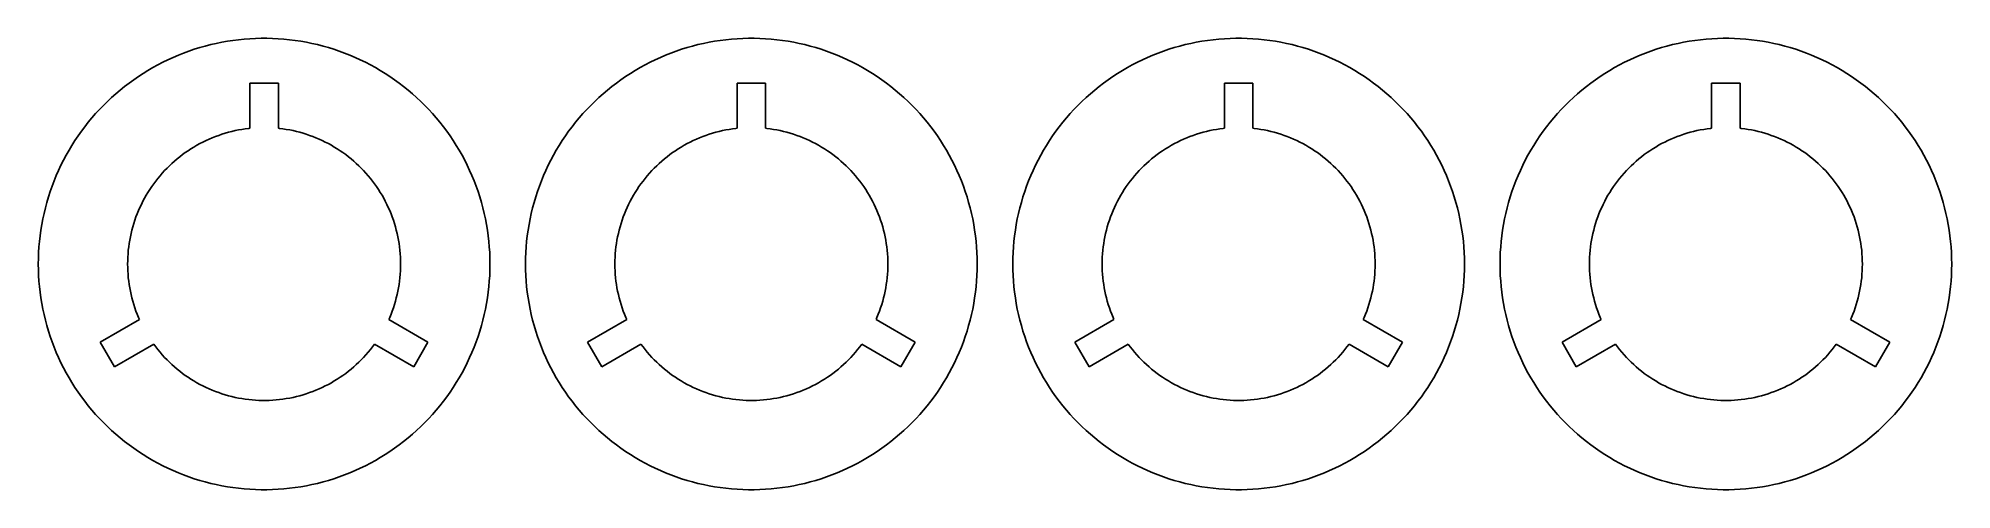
# Model space of a CAD drawing. Header units: metres. Extents: x -25 to 190, y -25 to 25.
import ezdxf

# ---------------------------------------------------------------- set-up
doc = ezdxf.new("R2010")
doc.units = ezdxf.units.M

msp = doc.modelspace()

# ---------------------------------------------------------------- linework, layer by layer
for p, q in [((-9.05286, 23.7319), (-9.64638, 23.4969)), ((-8.45361, 23.952), (-9.05286, 23.7319)), ((-7.84903, 24.1568), (-8.45361, 23.952)), ((-7.23949, 24.3465), (-7.84903, 24.1568)), ((-6.62537, 24.5207), (-7.23949, 24.3465)), ((-6.00706, 24.6794), (-6.62537, 24.5207)), ((-5.38498, 24.8226), (-6.00706, 24.6794)), ((-4.75948, 24.9501), (-5.38498, 24.8226)), ((-4.13098, 25.0618), (-4.75948, 24.9501)), ((-3.49986, 25.1577), (-4.13098, 25.0618)), ((-2.86655, 25.2377), (-3.49986, 25.1577)), ((-2.23141, 25.3018), (-2.86655, 25.2377)), ((-1.59488, 25.3499), (-2.23141, 25.3018)), ((-0.95732, 25.3819), (-1.59488, 25.3499)), ((-0.31917, 25.398), (-0.95732, 25.3819)), ((0.31917, 25.398), (-0.31917, 25.398)), ((0.95732, 25.3819), (0.31917, 25.398)), ((1.59488, 25.3499), (0.95732, 25.3819)), ((2.23141, 25.3018), (1.59488, 25.3499)), ((2.86655, 25.2377), (2.23141, 25.3018)), ((3.49986, 25.1577), (2.86655, 25.2377)), ((4.13098, 25.0618), (3.49986, 25.1577)), ((4.75948, 24.9501), (4.13098, 25.0618)), ((5.38498, 24.8226), (4.75948, 24.9501)), ((6.00706, 24.6794), (5.38498, 24.8226)), ((6.62537, 24.5207), (6.00706, 24.6794)), ((7.23949, 24.3465), (6.62537, 24.5207)), ((7.84903, 24.1568), (7.23949, 24.3465)), ((8.45361, 23.952), (7.84903, 24.1568)), ((9.05286, 23.7319), (8.45361, 23.952)), ((9.64638, 23.4969), (9.05286, 23.7319)), ((45.7471, 23.7319), (45.1536, 23.4969)), ((46.3464, 23.952), (45.7471, 23.7319)), ((46.951, 24.1568), (46.3464, 23.952)), ((47.5605, 24.3465), (46.951, 24.1568)), ((48.1746, 24.5207), (47.5605, 24.3465)), ((48.7929, 24.6794), (48.1746, 24.5207)), ((49.415, 24.8226), (48.7929, 24.6794)), ((50.0405, 24.9501), (49.415, 24.8226)), ((50.669, 25.0618), (50.0405, 24.9501)), ((51.3001, 25.1577), (50.669, 25.0618)), ((51.9334, 25.2377), (51.3001, 25.1577)), ((52.5686, 25.3018), (51.9334, 25.2377)), ((53.2051, 25.3499), (52.5686, 25.3018)), ((53.8427, 25.3819), (53.2051, 25.3499)), ((54.4808, 25.398), (53.8427, 25.3819)), ((55.1192, 25.398), (54.4808, 25.398)), ((55.7573, 25.3819), (55.1192, 25.398)), ((56.3949, 25.3499), (55.7573, 25.3819)), ((57.0314, 25.3018), (56.3949, 25.3499)), ((57.6665, 25.2377), (57.0314, 25.3018)), ((58.2999, 25.1577), (57.6665, 25.2377)), ((58.931, 25.0618), (58.2999, 25.1577)), ((59.5595, 24.9501), (58.931, 25.0618)), ((60.185, 24.8226), (59.5595, 24.9501)), ((60.8071, 24.6794), (60.185, 24.8226)), ((61.4254, 24.5207), (60.8071, 24.6794)), ((62.0395, 24.3465), (61.4254, 24.5207)), ((62.649, 24.1568), (62.0395, 24.3465)), ((63.2536, 23.952), (62.649, 24.1568)), ((63.8528, 23.7319), (63.2536, 23.952)), ((64.4464, 23.4969), (63.8528, 23.7319)), ((100.547, 23.7319), (99.9536, 23.4969)), ((101.146, 23.952), (100.547, 23.7319)), ((101.751, 24.1568), (101.146, 23.952)), ((102.361, 24.3465), (101.751, 24.1568)), ((102.975, 24.5207), (102.361, 24.3465)), ((103.593, 24.6794), (102.975, 24.5207)), ((104.215, 24.8226), (103.593, 24.6794)), ((104.841, 24.9501), (104.215, 24.8226)), ((105.469, 25.0618), (104.841, 24.9501)), ((106.1, 25.1577), (105.469, 25.0618)), ((106.733, 25.2377), (106.1, 25.1577)), ((107.369, 25.3018), (106.733, 25.2377)), ((108.005, 25.3499), (107.369, 25.3018)), ((108.643, 25.3819), (108.005, 25.3499)), ((109.281, 25.398), (108.643, 25.3819)), ((109.919, 25.398), (109.281, 25.398)), ((110.557, 25.3819), (109.919, 25.398)), ((111.195, 25.3499), (110.557, 25.3819)), ((111.831, 25.3018), (111.195, 25.3499)), ((112.467, 25.2377), (111.831, 25.3018)), ((113.1, 25.1577), (112.467, 25.2377)), ((113.731, 25.0618), (113.1, 25.1577)), ((114.359, 24.9501), (113.731, 25.0618)), ((114.985, 24.8226), (114.359, 24.9501)), ((115.607, 24.6794), (114.985, 24.8226)), ((116.225, 24.5207), (115.607, 24.6794)), ((116.839, 24.3465), (116.225, 24.5207)), ((117.449, 24.1568), (116.839, 24.3465)), ((118.054, 23.952), (117.449, 24.1568)), ((118.653, 23.7319), (118.054, 23.952)), ((119.246, 23.4969), (118.653, 23.7319)), ((155.347, 23.7319), (154.754, 23.4969)), ((155.946, 23.952), (155.347, 23.7319)), ((156.551, 24.1568), (155.946, 23.952)), ((157.161, 24.3465), (156.551, 24.1568)), ((157.775, 24.5207), (157.161, 24.3465)), ((158.393, 24.6794), (157.775, 24.5207)), ((159.015, 24.8226), (158.393, 24.6794)), ((159.641, 24.9501), (159.015, 24.8226)), ((160.269, 25.0618), (159.641, 24.9501)), ((160.9, 25.1577), (160.269, 25.0618)), ((161.533, 25.2377), (160.9, 25.1577)), ((162.169, 25.3018), (161.533, 25.2377)), ((162.805, 25.3499), (162.169, 25.3018)), ((163.443, 25.3819), (162.805, 25.3499)), ((164.081, 25.398), (163.443, 25.3819)), ((164.719, 25.398), (164.081, 25.398)), ((165.357, 25.3819), (164.719, 25.398)), ((165.995, 25.3499), (165.357, 25.3819)), ((166.631, 25.3018), (165.995, 25.3499)), ((167.267, 25.2377), (166.631, 25.3018)), ((167.9, 25.1577), (167.267, 25.2377)), ((168.531, 25.0618), (167.9, 25.1577)), ((169.159, 24.9501), (168.531, 25.0618)), ((169.785, 24.8226), (169.159, 24.9501)), ((170.407, 24.6794), (169.785, 24.8226)), ((171.025, 24.5207), (170.407, 24.6794)), ((171.639, 24.3465), (171.025, 24.5207)), ((172.249, 24.1568), (171.639, 24.3465)), ((172.854, 23.952), (172.249, 24.1568)), ((173.453, 23.7319), (172.854, 23.952)), ((174.046, 23.4969), (173.453, 23.7319)), ((-13.0668, 21.7812), (-13.61, 21.4459)), ((-12.5153, 22.1027), (-13.0668, 21.7812)), ((-11.9559, 22.4102), (-12.5153, 22.1027)), ((-11.3889, 22.7036), (-11.9559, 22.4102)), ((-10.8148, 22.9826), (-11.3889, 22.7036)), ((-10.2338, 23.2471), (-10.8148, 22.9826)), ((-9.64638, 23.4969), (-10.2338, 23.2471)), ((10.2338, 23.2471), (9.64638, 23.4969)), ((10.8148, 22.9826), (10.2338, 23.2471)), ((11.3889, 22.7036), (10.8148, 22.9826)), ((11.9559, 22.4102), (11.3889, 22.7036)), ((12.5153, 22.1027), (11.9559, 22.4102)), ((13.0668, 21.7812), (12.5153, 22.1027)), ((13.61, 21.4459), (13.0668, 21.7812)), ((41.7332, 21.7812), (41.19, 21.4459)), ((42.2847, 22.1027), (41.7332, 21.7812)), ((42.8441, 22.4102), (42.2847, 22.1027)), ((43.4111, 22.7036), (42.8441, 22.4102)), ((43.9852, 22.9826), (43.4111, 22.7036)), ((44.5662, 23.2471), (43.9852, 22.9826)), ((45.1536, 23.4969), (44.5662, 23.2471)), ((65.0338, 23.2471), (64.4464, 23.4969)), ((65.6148, 22.9826), (65.0338, 23.2471)), ((66.1889, 22.7036), (65.6148, 22.9826)), ((66.7559, 22.4102), (66.1889, 22.7036)), ((67.3153, 22.1027), (66.7559, 22.4102)), ((67.8668, 21.7812), (67.3153, 22.1027)), ((68.41, 21.4459), (67.8668, 21.7812)), ((96.5332, 21.7812), (95.99, 21.4459)), ((97.0847, 22.1027), (96.5332, 21.7812)), ((97.6441, 22.4102), (97.0847, 22.1027)), ((98.2111, 22.7036), (97.6441, 22.4102)), ((98.7852, 22.9826), (98.2111, 22.7036)), ((99.3662, 23.2471), (98.7852, 22.9826)), ((99.9536, 23.4969), (99.3662, 23.2471)), ((119.834, 23.2471), (119.246, 23.4969)), ((120.415, 22.9826), (119.834, 23.2471)), ((120.989, 22.7036), (120.415, 22.9826)), ((121.556, 22.4102), (120.989, 22.7036)), ((122.115, 22.1027), (121.556, 22.4102)), ((122.667, 21.7812), (122.115, 22.1027)), ((123.21, 21.4459), (122.667, 21.7812)), ((151.333, 21.7812), (150.79, 21.4459)), ((151.885, 22.1027), (151.333, 21.7812)), ((152.444, 22.4102), (151.885, 22.1027)), ((153.011, 22.7036), (152.444, 22.4102)), ((153.585, 22.9826), (153.011, 22.7036)), ((154.166, 23.2471), (153.585, 22.9826)), ((154.754, 23.4969), (154.166, 23.2471)), ((174.634, 23.2471), (174.046, 23.4969)), ((175.215, 22.9826), (174.634, 23.2471)), ((175.789, 22.7036), (175.215, 22.9826)), ((176.356, 22.4102), (175.789, 22.7036)), ((176.915, 22.1027), (176.356, 22.4102)), ((177.467, 21.7812), (176.915, 22.1027)), ((178.01, 21.4459), (177.467, 21.7812)), ((-16.1906, 19.571), (-16.6773, 19.158)), ((-15.6936, 19.9717), (-16.1906, 19.571)), ((-15.1868, 20.3598), (-15.6936, 19.9717)), ((-14.6703, 20.735), (-15.1868, 20.3598)), ((-14.1446, 21.0971), (-14.6703, 20.735)), ((-13.61, 21.4459), (-14.1446, 21.0971)), ((-1.59999, 15.2653), (-1.59999, 20.35)), ((-1.59999, 20.35), (1.59999, 20.35)), ((1.59999, 20.35), (1.59999, 15.2653)), ((14.1446, 21.0971), (13.61, 21.4459)), ((14.6703, 20.735), (14.1446, 21.0971)), ((15.1868, 20.3598), (14.6703, 20.735)), ((15.6936, 19.9717), (15.1868, 20.3598)), ((16.1906, 19.571), (15.6936, 19.9717)), ((16.6773, 19.158), (16.1906, 19.571)), ((38.6094, 19.571), (38.1227, 19.158)), ((39.1064, 19.9717), (38.6094, 19.571)), ((39.6132, 20.3598), (39.1064, 19.9717)), ((40.1297, 20.735), (39.6132, 20.3598)), ((40.6553, 21.0971), (40.1297, 20.735)), ((41.19, 21.4459), (40.6553, 21.0971)), ((53.2, 15.2653), (53.2, 20.35)), ((53.2, 20.35), (56.4, 20.35)), ((56.4, 20.35), (56.4, 15.2653)), ((68.9446, 21.0971), (68.41, 21.4459)), ((69.4703, 20.735), (68.9446, 21.0971)), ((69.9868, 20.3598), (69.4703, 20.735)), ((70.4936, 19.9717), (69.9868, 20.3598)), ((70.9906, 19.571), (70.4936, 19.9717)), ((71.4773, 19.158), (70.9906, 19.571)), ((93.4094, 19.571), (92.9227, 19.158)), ((93.9064, 19.9717), (93.4094, 19.571)), ((94.4132, 20.3598), (93.9064, 19.9717)), ((94.9297, 20.735), (94.4132, 20.3598)), ((95.4554, 21.0971), (94.9297, 20.735)), ((95.99, 21.4459), (95.4554, 21.0971)), ((108, 15.2653), (108, 20.35)), ((108, 20.35), (111.2, 20.35)), ((111.2, 20.35), (111.2, 15.2653)), ((123.745, 21.0971), (123.21, 21.4459)), ((124.27, 20.735), (123.745, 21.0971)), ((124.787, 20.3598), (124.27, 20.735)), ((125.294, 19.9717), (124.787, 20.3598)), ((125.791, 19.571), (125.294, 19.9717)), ((126.277, 19.158), (125.791, 19.571)), ((148.209, 19.571), (147.723, 19.158)), ((148.706, 19.9717), (148.209, 19.571)), ((149.213, 20.3598), (148.706, 19.9717)), ((149.73, 20.735), (149.213, 20.3598)), ((150.255, 21.0971), (149.73, 20.735)), ((150.79, 21.4459), (150.255, 21.0971)), ((162.8, 15.2653), (162.8, 20.35)), ((162.8, 20.35), (166, 20.35)), ((166, 20.35), (166, 15.2653)), ((178.545, 21.0971), (178.01, 21.4459)), ((179.07, 20.735), (178.545, 21.0971)), ((179.587, 20.3598), (179.07, 20.735)), ((180.094, 19.9717), (179.587, 20.3598)), ((180.591, 19.571), (180.094, 19.9717)), ((181.077, 19.158), (180.591, 19.571)), ((-18.5158, 17.3875), (-18.9469, 16.9167)), ((-18.073, 17.8473), (-18.5158, 17.3875)), ((-17.6188, 18.2958), (-18.073, 17.8473)), ((-17.1534, 18.7328), (-17.6188, 18.2958)), ((-16.6773, 19.158), (-17.1534, 18.7328)), ((17.1534, 18.7328), (16.6773, 19.158)), ((17.6188, 18.2958), (17.1534, 18.7328)), ((18.073, 17.8473), (17.6188, 18.2958)), ((18.5158, 17.3875), (18.073, 17.8473)), ((18.9469, 16.9167), (18.5158, 17.3875)), ((36.2842, 17.3875), (35.8531, 16.9167)), ((36.727, 17.8473), (36.2842, 17.3875)), ((37.1812, 18.2958), (36.727, 17.8473)), ((37.6465, 18.7328), (37.1812, 18.2958)), ((38.1227, 19.158), (37.6465, 18.7328)), ((71.9534, 18.7328), (71.4773, 19.158)), ((72.4188, 18.2958), (71.9534, 18.7328)), ((72.873, 17.8473), (72.4188, 18.2958)), ((73.3158, 17.3875), (72.873, 17.8473)), ((73.7469, 16.9167), (73.3158, 17.3875)), ((91.0842, 17.3875), (90.6531, 16.9167)), ((91.527, 17.8473), (91.0842, 17.3875)), ((91.9812, 18.2958), (91.527, 17.8473)), ((92.4465, 18.7328), (91.9812, 18.2958)), ((92.9227, 19.158), (92.4465, 18.7328)), ((126.753, 18.7328), (126.277, 19.158)), ((127.219, 18.2958), (126.753, 18.7328)), ((127.673, 17.8473), (127.219, 18.2958)), ((128.116, 17.3875), (127.673, 17.8473)), ((128.547, 16.9167), (128.116, 17.3875)), ((145.884, 17.3875), (145.453, 16.9167)), ((146.327, 17.8473), (145.884, 17.3875)), ((146.781, 18.2958), (146.327, 17.8473)), ((147.247, 18.7328), (146.781, 18.2958)), ((147.723, 19.158), (147.247, 18.7328)), ((181.553, 18.7328), (181.077, 19.158)), ((182.019, 18.2958), (181.553, 18.7328)), ((182.473, 17.8473), (182.019, 18.2958)), ((182.916, 17.3875), (182.473, 17.8473)), ((183.347, 16.9167), (182.916, 17.3875)), ((-20.1673, 15.4414), (-20.549, 14.9297)), ((-19.7729, 15.9434), (-20.1673, 15.4414)), ((-19.366, 16.4352), (-19.7729, 15.9434)), ((-18.9469, 16.9167), (-19.366, 16.4352)), ((-3.2543, 15.0011), (-2.8763, 15.0781)), ((-2.8763, 15.0781), (-2.49648, 15.1456)), ((-2.49648, 15.1456), (-2.11507, 15.2036)), ((-2.11507, 15.2036), (-1.73233, 15.2519)), ((-1.73233, 15.2519), (-1.59999, 15.2653)), ((1.59999, 15.2653), (1.73233, 15.2519)), ((1.73233, 15.2519), (2.11507, 15.2036)), ((2.11507, 15.2036), (2.49648, 15.1456)), ((2.49648, 15.1456), (2.8763, 15.0781)), ((2.8763, 15.0781), (3.2543, 15.0011)), ((19.366, 16.4352), (18.9469, 16.9167)), ((19.7729, 15.9434), (19.366, 16.4352)), ((20.1673, 15.4414), (19.7729, 15.9434)), ((20.549, 14.9297), (20.1673, 15.4414)), ((34.6326, 15.4414), (34.251, 14.9297)), ((35.0271, 15.9434), (34.6326, 15.4414)), ((35.434, 16.4352), (35.0271, 15.9434)), ((35.8531, 16.9167), (35.434, 16.4352)), ((51.5457, 15.0011), (51.9237, 15.0781)), ((51.9237, 15.0781), (52.3035, 15.1456)), ((52.3035, 15.1456), (52.6849, 15.2036)), ((52.6849, 15.2036), (53.0677, 15.2519)), ((53.0677, 15.2519), (53.2, 15.2653)), ((56.4, 15.2653), (56.5323, 15.2519)), ((56.5323, 15.2519), (56.9151, 15.2036)), ((56.9151, 15.2036), (57.2965, 15.1456)), ((57.2965, 15.1456), (57.6763, 15.0781)), ((57.6763, 15.0781), (58.0543, 15.0011)), ((74.166, 16.4352), (73.7469, 16.9167)), ((74.5729, 15.9434), (74.166, 16.4352)), ((74.9673, 15.4414), (74.5729, 15.9434)), ((75.349, 14.9297), (74.9673, 15.4414)), ((89.4326, 15.4414), (89.051, 14.9297)), ((89.8271, 15.9434), (89.4326, 15.4414)), ((90.234, 16.4352), (89.8271, 15.9434)), ((90.6531, 16.9167), (90.234, 16.4352)), ((106.346, 15.0011), (106.724, 15.0781)), ((106.724, 15.0781), (107.104, 15.1456)), ((107.104, 15.1456), (107.485, 15.2036)), ((107.485, 15.2036), (107.868, 15.2519)), ((107.868, 15.2519), (108, 15.2653)), ((111.2, 15.2653), (111.332, 15.2519)), ((111.332, 15.2519), (111.715, 15.2036)), ((111.715, 15.2036), (112.096, 15.1456)), ((112.096, 15.1456), (112.476, 15.0781)), ((112.476, 15.0781), (112.854, 15.0011)), ((128.966, 16.4352), (128.547, 16.9167)), ((129.373, 15.9434), (128.966, 16.4352)), ((129.767, 15.4414), (129.373, 15.9434)), ((130.149, 14.9297), (129.767, 15.4414)), ((144.233, 15.4414), (143.851, 14.9297)), ((144.627, 15.9434), (144.233, 15.4414)), ((145.034, 16.4352), (144.627, 15.9434)), ((145.453, 16.9167), (145.034, 16.4352)), ((161.146, 15.0011), (161.524, 15.0781)), ((161.524, 15.0781), (161.904, 15.1456)), ((161.904, 15.1456), (162.285, 15.2036)), ((162.285, 15.2036), (162.668, 15.2519)), ((162.668, 15.2519), (162.8, 15.2653)), ((166, 15.2653), (166.132, 15.2519)), ((166.132, 15.2519), (166.515, 15.2036)), ((166.515, 15.2036), (166.896, 15.1456)), ((166.896, 15.1456), (167.276, 15.0781)), ((167.276, 15.0781), (167.654, 15.0011)), ((183.766, 16.4352), (183.347, 16.9167)), ((184.173, 15.9434), (183.766, 16.4352)), ((184.567, 15.4414), (184.173, 15.9434)), ((184.949, 14.9297), (184.567, 15.4414)), ((-21.6152, 13.3394), (-21.9436, 12.792)), ((-21.2732, 13.8784), (-21.6152, 13.3394)), ((-20.9177, 14.4086), (-21.2732, 13.8784)), ((-20.549, 14.9297), (-20.9177, 14.4086)), ((-8.54803, 12.7496), (-8.22493, 12.9604)), ((-8.22493, 12.9604), (-7.89664, 13.163)), ((-7.89664, 13.163), (-7.56335, 13.3573)), ((-7.56335, 13.3573), (-7.2253, 13.5432)), ((-7.2253, 13.5432), (-6.88268, 13.7205)), ((-6.88268, 13.7205), (-6.53571, 13.8891)), ((-6.53571, 13.8891), (-6.1846, 14.049)), ((-6.1846, 14.049), (-5.82961, 14.1999)), ((-5.82961, 14.1999), (-5.47092, 14.3419)), ((-5.47092, 14.3419), (-5.10878, 14.4749)), ((-5.10878, 14.4749), (-4.74341, 14.5987)), ((-4.74341, 14.5987), (-4.37503, 14.7133)), ((-4.37503, 14.7133), (-4.00391, 14.8186)), ((-4.00391, 14.8186), (-3.63025, 14.9145)), ((-3.63025, 14.9145), (-3.2543, 15.0011)), ((3.2543, 15.0011), (3.63025, 14.9145)), ((3.63025, 14.9145), (4.00391, 14.8186)), ((4.00391, 14.8186), (4.37503, 14.7133)), ((4.37503, 14.7133), (4.74341, 14.5987)), ((4.74341, 14.5987), (5.10878, 14.4749)), ((5.10878, 14.4749), (5.47092, 14.3419)), ((5.47092, 14.3419), (5.82961, 14.1999)), ((5.82961, 14.1999), (6.1846, 14.049)), ((6.1846, 14.049), (6.53571, 13.8891)), ((6.53571, 13.8891), (6.88268, 13.7205)), ((6.88268, 13.7205), (7.2253, 13.5432)), ((7.2253, 13.5432), (7.56335, 13.3573)), ((7.56335, 13.3573), (7.89664, 13.163)), ((7.89664, 13.163), (8.22493, 12.9604)), ((8.22493, 12.9604), (8.54803, 12.7496)), ((20.9177, 14.4086), (20.549, 14.9297)), ((21.2732, 13.8784), (20.9177, 14.4086)), ((21.6152, 13.3394), (21.2732, 13.8784)), ((21.9436, 12.792), (21.6152, 13.3394)), ((33.1847, 13.3394), (32.8563, 12.792)), ((33.5268, 13.8784), (33.1847, 13.3394)), ((33.8823, 14.4086), (33.5268, 13.8784)), ((34.251, 14.9297), (33.8823, 14.4086)), ((46.252, 12.7496), (46.5751, 12.9604)), ((46.5751, 12.9604), (46.9034, 13.163)), ((46.9034, 13.163), (47.2366, 13.3573)), ((47.2366, 13.3573), (47.5747, 13.5432)), ((47.5747, 13.5432), (47.9173, 13.7205)), ((47.9173, 13.7205), (48.2643, 13.8891)), ((48.2643, 13.8891), (48.6154, 14.049)), ((48.6154, 14.049), (48.9704, 14.1999)), ((48.9704, 14.1999), (49.3291, 14.3419)), ((49.3291, 14.3419), (49.6912, 14.4749)), ((49.6912, 14.4749), (50.0566, 14.5987)), ((50.0566, 14.5987), (50.425, 14.7133)), ((50.425, 14.7133), (50.7961, 14.8186)), ((50.7961, 14.8186), (51.1697, 14.9145)), ((51.1697, 14.9145), (51.5457, 15.0011)), ((58.0543, 15.0011), (58.4302, 14.9145)), ((58.4302, 14.9145), (58.8039, 14.8186)), ((58.8039, 14.8186), (59.175, 14.7133)), ((59.175, 14.7133), (59.5434, 14.5987)), ((59.5434, 14.5987), (59.9088, 14.4749)), ((59.9088, 14.4749), (60.2709, 14.3419)), ((60.2709, 14.3419), (60.6296, 14.1999)), ((60.6296, 14.1999), (60.9846, 14.049)), ((60.9846, 14.049), (61.3357, 13.8891)), ((61.3357, 13.8891), (61.6827, 13.7205)), ((61.6827, 13.7205), (62.0253, 13.5432)), ((62.0253, 13.5432), (62.3633, 13.3573)), ((62.3633, 13.3573), (62.6966, 13.163)), ((62.6966, 13.163), (63.0249, 12.9604)), ((63.0249, 12.9604), (63.348, 12.7496)), ((75.7177, 14.4086), (75.349, 14.9297)), ((76.0732, 13.8784), (75.7177, 14.4086)), ((76.4153, 13.3394), (76.0732, 13.8784)), ((76.7437, 12.792), (76.4153, 13.3394)), ((87.9847, 13.3394), (87.6563, 12.792)), ((88.3268, 13.8784), (87.9847, 13.3394)), ((88.6823, 14.4086), (88.3268, 13.8784)), ((89.051, 14.9297), (88.6823, 14.4086)), ((101.052, 12.7496), (101.375, 12.9604)), ((101.375, 12.9604), (101.703, 13.163)), ((101.703, 13.163), (102.037, 13.3573)), ((102.037, 13.3573), (102.375, 13.5432)), ((102.375, 13.5432), (102.717, 13.7205)), ((102.717, 13.7205), (103.064, 13.8891)), ((103.064, 13.8891), (103.415, 14.049)), ((103.415, 14.049), (103.77, 14.1999)), ((103.77, 14.1999), (104.129, 14.3419)), ((104.129, 14.3419), (104.491, 14.4749)), ((104.491, 14.4749), (104.857, 14.5987)), ((104.857, 14.5987), (105.225, 14.7133)), ((105.225, 14.7133), (105.596, 14.8186)), ((105.596, 14.8186), (105.97, 14.9145)), ((105.97, 14.9145), (106.346, 15.0011)), ((112.854, 15.0011), (113.23, 14.9145)), ((113.23, 14.9145), (113.604, 14.8186)), ((113.604, 14.8186), (113.975, 14.7133)), ((113.975, 14.7133), (114.343, 14.5987)), ((114.343, 14.5987), (114.709, 14.4749)), ((114.709, 14.4749), (115.071, 14.3419)), ((115.071, 14.3419), (115.43, 14.1999)), ((115.43, 14.1999), (115.785, 14.049)), ((115.785, 14.049), (116.136, 13.8891)), ((116.136, 13.8891), (116.483, 13.7205)), ((116.483, 13.7205), (116.825, 13.5432)), ((116.825, 13.5432), (117.163, 13.3573)), ((117.163, 13.3573), (117.497, 13.163)), ((117.497, 13.163), (117.825, 12.9604)), ((117.825, 12.9604), (118.148, 12.7496)), ((130.518, 14.4086), (130.149, 14.9297)), ((130.873, 13.8784), (130.518, 14.4086)), ((131.215, 13.3394), (130.873, 13.8784)), ((131.544, 12.792), (131.215, 13.3394)), ((142.785, 13.3394), (142.456, 12.792)), ((143.127, 13.8784), (142.785, 13.3394)), ((143.482, 14.4086), (143.127, 13.8784)), ((143.851, 14.9297), (143.482, 14.4086)), ((155.852, 12.7496), (156.175, 12.9604)), ((156.175, 12.9604), (156.503, 13.163)), ((156.503, 13.163), (156.837, 13.3573)), ((156.837, 13.3573), (157.175, 13.5432)), ((157.175, 13.5432), (157.517, 13.7205)), ((157.517, 13.7205), (157.864, 13.8891)), ((157.864, 13.8891), (158.215, 14.049)), ((158.215, 14.049), (158.57, 14.1999)), ((158.57, 14.1999), (158.929, 14.3419)), ((158.929, 14.3419), (159.291, 14.4749)), ((159.291, 14.4749), (159.657, 14.5987)), ((159.657, 14.5987), (160.025, 14.7133)), ((160.025, 14.7133), (160.396, 14.8186)), ((160.396, 14.8186), (160.77, 14.9145)), ((160.77, 14.9145), (161.146, 15.0011)), ((167.654, 15.0011), (168.03, 14.9145)), ((168.03, 14.9145), (168.404, 14.8186)), ((168.404, 14.8186), (168.775, 14.7133)), ((168.775, 14.7133), (169.143, 14.5987)), ((169.143, 14.5987), (169.509, 14.4749)), ((169.509, 14.4749), (169.871, 14.3419)), ((169.871, 14.3419), (170.23, 14.1999)), ((170.23, 14.1999), (170.585, 14.049)), ((170.585, 14.049), (170.936, 13.8891)), ((170.936, 13.8891), (171.283, 13.7205)), ((171.283, 13.7205), (171.625, 13.5432)), ((171.625, 13.5432), (171.963, 13.3573)), ((171.963, 13.3573), (172.297, 13.163)), ((172.297, 13.163), (172.625, 12.9604)), ((172.625, 12.9604), (172.948, 12.7496)), ((185.318, 14.4086), (184.949, 14.9297)), ((185.673, 13.8784), (185.318, 14.4086)), ((186.015, 13.3394), (185.673, 13.8784)), ((186.344, 12.792), (186.015, 13.3394)), ((-22.8449, 11.1027), (-23.1167, 10.5251)), ((-22.5587, 11.6733), (-22.8449, 11.1027)), ((-22.2582, 12.2365), (-22.5587, 11.6733)), ((-21.9436, 12.792), (-22.2582, 12.2365)), ((-11.1897, 10.5078), (-10.9221, 10.7857)), ((-10.9221, 10.7857), (-10.6476, 11.0567)), ((-10.6476, 11.0567), (-10.3663, 11.3208)), ((-10.3663, 11.3208), (-10.0786, 11.5777)), ((-10.0786, 11.5777), (-9.78445, 11.8274)), ((-9.78445, 11.8274), (-9.48413, 12.0695)), ((-9.48413, 12.0695), (-9.17784, 12.304)), ((-9.17784, 12.304), (-8.86574, 12.5308)), ((-8.86574, 12.5308), (-8.54803, 12.7496)), ((8.54803, 12.7496), (8.86574, 12.5308)), ((8.86574, 12.5308), (9.17784, 12.304)), ((9.17784, 12.304), (9.48413, 12.0695)), ((9.48413, 12.0695), (9.78445, 11.8274)), ((9.78445, 11.8274), (10.0786, 11.5777)), ((10.0786, 11.5777), (10.3663, 11.3208)), ((10.3663, 11.3208), (10.6476, 11.0567)), ((10.6476, 11.0567), (10.9221, 10.7857)), ((10.9221, 10.7857), (11.1897, 10.5078)), ((22.2582, 12.2365), (21.9436, 12.792)), ((22.5587, 11.6733), (22.2582, 12.2365)), ((22.8449, 11.1027), (22.5587, 11.6733)), ((23.1167, 10.5251), (22.8449, 11.1027)), ((31.9551, 11.1027), (31.6833, 10.5251)), ((32.2413, 11.6733), (31.9551, 11.1027)), ((32.5418, 12.2365), (32.2413, 11.6733)), ((32.8563, 12.792), (32.5418, 12.2365)), ((43.6103, 10.5078), (43.8779, 10.7857)), ((43.8779, 10.7857), (44.1524, 11.0567)), ((44.1524, 11.0567), (44.4336, 11.3208)), ((44.4336, 11.3208), (44.7214, 11.5777)), ((44.7214, 11.5777), (45.0155, 11.8274)), ((45.0155, 11.8274), (45.3159, 12.0695)), ((45.3159, 12.0695), (45.6221, 12.304)), ((45.6221, 12.304), (45.9342, 12.5308)), ((45.9342, 12.5308), (46.252, 12.7496)), ((63.348, 12.7496), (63.6657, 12.5308)), ((63.6657, 12.5308), (63.9778, 12.304)), ((63.9778, 12.304), (64.2841, 12.0695)), ((64.2841, 12.0695), (64.5845, 11.8274)), ((64.5845, 11.8274), (64.8786, 11.5777)), ((64.8786, 11.5777), (65.1664, 11.3208)), ((65.1664, 11.3208), (65.4476, 11.0567)), ((65.4476, 11.0567), (65.7221, 10.7857)), ((65.7221, 10.7857), (65.9897, 10.5078)), ((77.0582, 12.2365), (76.7437, 12.792)), ((77.3587, 11.6733), (77.0582, 12.2365)), ((77.6449, 11.1027), (77.3587, 11.6733)), ((77.9167, 10.5251), (77.6449, 11.1027)), ((86.7551, 11.1027), (86.4833, 10.5251)), ((87.0413, 11.6733), (86.7551, 11.1027)), ((87.3418, 12.2365), (87.0413, 11.6733)), ((87.6563, 12.792), (87.3418, 12.2365)), ((98.4103, 10.5078), (98.6779, 10.7857)), ((98.6779, 10.7857), (98.9524, 11.0567)), ((98.9524, 11.0567), (99.2336, 11.3208)), ((99.2336, 11.3208), (99.5214, 11.5777)), ((99.5214, 11.5777), (99.8155, 11.8274)), ((99.8155, 11.8274), (100.116, 12.0695)), ((100.116, 12.0695), (100.422, 12.304)), ((100.422, 12.304), (100.734, 12.5308)), ((100.734, 12.5308), (101.052, 12.7496)), ((118.148, 12.7496), (118.466, 12.5308)), ((118.466, 12.5308), (118.778, 12.304)), ((118.778, 12.304), (119.084, 12.0695)), ((119.084, 12.0695), (119.384, 11.8274)), ((119.384, 11.8274), (119.679, 11.5777)), ((119.679, 11.5777), (119.966, 11.3208)), ((119.966, 11.3208), (120.248, 11.0567)), ((120.248, 11.0567), (120.522, 10.7857)), ((120.522, 10.7857), (120.79, 10.5078)), ((131.858, 12.2365), (131.544, 12.792)), ((132.159, 11.6733), (131.858, 12.2365)), ((132.445, 11.1027), (132.159, 11.6733)), ((132.717, 10.5251), (132.445, 11.1027)), ((141.555, 11.1027), (141.283, 10.5251)), ((141.841, 11.6733), (141.555, 11.1027)), ((142.142, 12.2365), (141.841, 11.6733)), ((142.456, 12.792), (142.142, 12.2365)), ((153.21, 10.5078), (153.478, 10.7857)), ((153.478, 10.7857), (153.752, 11.0567)), ((153.752, 11.0567), (154.034, 11.3208)), ((154.034, 11.3208), (154.321, 11.5777)), ((154.321, 11.5777), (154.616, 11.8274)), ((154.616, 11.8274), (154.916, 12.0695)), ((154.916, 12.0695), (155.222, 12.304)), ((155.222, 12.304), (155.534, 12.5308)), ((155.534, 12.5308), (155.852, 12.7496)), ((172.948, 12.7496), (173.266, 12.5308)), ((173.266, 12.5308), (173.578, 12.304)), ((173.578, 12.304), (173.884, 12.0695)), ((173.884, 12.0695), (174.184, 11.8274)), ((174.184, 11.8274), (174.479, 11.5777)), ((174.479, 11.5777), (174.766, 11.3208)), ((174.766, 11.3208), (175.048, 11.0567)), ((175.048, 11.0567), (175.322, 10.7857)), ((175.322, 10.7857), (175.59, 10.5078)), ((186.658, 12.2365), (186.344, 12.792)), ((186.959, 11.6733), (186.658, 12.2365)), ((187.245, 11.1027), (186.959, 11.6733)), ((187.517, 10.5251), (187.245, 11.1027)), ((-23.8438, 8.75392), (-24.0563, 8.15196)), ((-23.6163, 9.35036), (-23.8438, 8.75392)), ((-23.3739, 9.94089), (-23.6163, 9.35036)), ((-23.1167, 10.5251), (-23.3739, 9.94089)), ((-12.856, 8.38715), (-12.6412, 8.70757)), ((-12.6412, 8.70757), (-12.4184, 9.02249)), ((-12.4184, 9.02249), (-12.1877, 9.33173)), ((-12.1877, 9.33173), (-11.9494, 9.63506)), ((-11.9494, 9.63506), (-11.7035, 9.9323)), ((-11.7035, 9.9323), (-11.4502, 10.2233)), ((-11.4502, 10.2233), (-11.1897, 10.5078)), ((11.1897, 10.5078), (11.4502, 10.2233)), ((11.4502, 10.2233), (11.7035, 9.9323)), ((11.7035, 9.9323), (11.9494, 9.63506)), ((11.9494, 9.63506), (12.1877, 9.33173)), ((12.1877, 9.33173), (12.4184, 9.02249)), ((12.4184, 9.02249), (12.6412, 8.70757)), ((12.6412, 8.70757), (12.856, 8.38715)), ((23.3739, 9.94089), (23.1167, 10.5251)), ((23.6163, 9.35036), (23.3739, 9.94089)), ((23.8438, 8.75392), (23.6163, 9.35036)), ((24.0563, 8.15196), (23.8438, 8.75392)), ((30.9562, 8.75392), (30.7437, 8.15196)), ((31.1837, 9.35036), (30.9562, 8.75392)), ((31.4261, 9.94089), (31.1837, 9.35036)), ((31.6833, 10.5251), (31.4261, 9.94089)), ((41.9439, 8.38715), (42.1588, 8.70757)), ((42.1588, 8.70757), (42.3816, 9.02249)), ((42.3816, 9.02249), (42.6122, 9.33173)), ((42.6122, 9.33173), (42.8506, 9.63506)), ((42.8506, 9.63506), (43.0965, 9.9323)), ((43.0965, 9.9323), (43.3498, 10.2233)), ((43.3498, 10.2233), (43.6103, 10.5078)), ((65.9897, 10.5078), (66.2502, 10.2233)), ((66.2502, 10.2233), (66.5035, 9.9323)), ((66.5035, 9.9323), (66.7494, 9.63506)), ((66.7494, 9.63506), (66.9877, 9.33173)), ((66.9877, 9.33173), (67.2184, 9.02249)), ((67.2184, 9.02249), (67.4412, 8.70757)), ((67.4412, 8.70757), (67.6561, 8.38715)), ((78.1739, 9.94089), (77.9167, 10.5251)), ((78.4163, 9.35036), (78.1739, 9.94089)), ((78.6438, 8.75392), (78.4163, 9.35036)), ((78.8563, 8.15196), (78.6438, 8.75392)), ((85.7562, 8.75392), (85.5437, 8.15196)), ((85.9837, 9.35036), (85.7562, 8.75392)), ((86.2261, 9.94089), (85.9837, 9.35036)), ((86.4833, 10.5251), (86.2261, 9.94089)), ((96.7439, 8.38715), (96.9588, 8.70757)), ((96.9588, 8.70757), (97.1816, 9.02249)), ((97.1816, 9.02249), (97.4122, 9.33173)), ((97.4122, 9.33173), (97.6506, 9.63506)), ((97.6506, 9.63506), (97.8965, 9.9323)), ((97.8965, 9.9323), (98.1498, 10.2233)), ((98.1498, 10.2233), (98.4103, 10.5078)), ((120.79, 10.5078), (121.05, 10.2233)), ((121.05, 10.2233), (121.303, 9.9323)), ((121.303, 9.9323), (121.549, 9.63506)), ((121.549, 9.63506), (121.788, 9.33173)), ((121.788, 9.33173), (122.018, 9.02249)), ((122.018, 9.02249), (122.241, 8.70757)), ((122.241, 8.70757), (122.456, 8.38715)), ((132.974, 9.94089), (132.717, 10.5251)), ((133.216, 9.35036), (132.974, 9.94089)), ((133.444, 8.75392), (133.216, 9.35036)), ((133.656, 8.15196), (133.444, 8.75392)), ((140.556, 8.75392), (140.344, 8.15196)), ((140.784, 9.35036), (140.556, 8.75392)), ((141.026, 9.94089), (140.784, 9.35036)), ((141.283, 10.5251), (141.026, 9.94089)), ((151.544, 8.38715), (151.759, 8.70757)), ((151.759, 8.70757), (151.982, 9.02249)), ((151.982, 9.02249), (152.212, 9.33173)), ((152.212, 9.33173), (152.451, 9.63506)), ((152.451, 9.63506), (152.697, 9.9323)), ((152.697, 9.9323), (152.95, 10.2233)), ((152.95, 10.2233), (153.21, 10.5078)), ((175.59, 10.5078), (175.85, 10.2233)), ((175.85, 10.2233), (176.103, 9.9323)), ((176.103, 9.9323), (176.349, 9.63506)), ((176.349, 9.63506), (176.588, 9.33173)), ((176.588, 9.33173), (176.818, 9.02249)), ((176.818, 9.02249), (177.041, 8.70757)), ((177.041, 8.70757), (177.256, 8.38715)), ((187.774, 9.94089), (187.517, 10.5251)), ((188.016, 9.35036), (187.774, 9.94089)), ((188.244, 8.75392), (188.016, 9.35036)), ((188.456, 8.15196), (188.244, 8.75392)), ((-24.4355, 6.93297), (-24.602, 6.31671)), ((-24.2536, 7.54485), (-24.4355, 6.93297)), ((-24.0563, 8.15196), (-24.2536, 7.54485)), ((-13.9701, 6.36066), (-13.8059, 6.70972)), ((-13.8059, 6.70972), (-13.6329, 7.05455)), ((-13.6329, 7.05455), (-13.4513, 7.39491)), ((-13.4513, 7.39491), (-13.2612, 7.73061)), ((-13.2612, 7.73061), (-13.0628, 8.06142)), ((-13.0628, 8.06142), (-12.856, 8.38715)), ((12.856, 8.38715), (13.0628, 8.06142)), ((13.0628, 8.06142), (13.2612, 7.73061)), ((13.2612, 7.73061), (13.4513, 7.39491)), ((13.4513, 7.39491), (13.6329, 7.05455)), ((13.6329, 7.05455), (13.8059, 6.70972)), ((13.8059, 6.70972), (13.9701, 6.36066)), ((24.2536, 7.54485), (24.0563, 8.15196)), ((24.4355, 6.93297), (24.2536, 7.54485)), ((24.602, 6.31671), (24.4355, 6.93297)), ((30.3645, 6.93297), (30.198, 6.31671)), ((30.5464, 7.54485), (30.3645, 6.93297)), ((30.7437, 8.15196), (30.5464, 7.54485)), ((40.8299, 6.36066), (40.9941, 6.70972)), ((40.9941, 6.70972), (41.1671, 7.05455)), ((41.1671, 7.05455), (41.3487, 7.39491)), ((41.3487, 7.39491), (41.5388, 7.73061)), ((41.5388, 7.73061), (41.7372, 8.06142)), ((41.7372, 8.06142), (41.9439, 8.38715)), ((67.6561, 8.38715), (67.8628, 8.06142)), ((67.8628, 8.06142), (68.0612, 7.73061)), ((68.0612, 7.73061), (68.2513, 7.39491)), ((68.2513, 7.39491), (68.4329, 7.05455)), ((68.4329, 7.05455), (68.6059, 6.70972)), ((68.6059, 6.70972), (68.7701, 6.36066)), ((79.0536, 7.54485), (78.8563, 8.15196)), ((79.2355, 6.93297), (79.0536, 7.54485)), ((79.402, 6.31671), (79.2355, 6.93297)), ((85.1645, 6.93297), (84.998, 6.31671)), ((85.3464, 7.54485), (85.1645, 6.93297)), ((85.5437, 8.15196), (85.3464, 7.54485)), ((95.6299, 6.36066), (95.7941, 6.70972)), ((95.7941, 6.70972), (95.9671, 7.05455)), ((95.9671, 7.05455), (96.1487, 7.39491)), ((96.1487, 7.39491), (96.3388, 7.73061)), ((96.3388, 7.73061), (96.5372, 8.06142)), ((96.5372, 8.06142), (96.7439, 8.38715)), ((122.456, 8.38715), (122.663, 8.06142)), ((122.663, 8.06142), (122.861, 7.73061)), ((122.861, 7.73061), (123.051, 7.39491)), ((123.051, 7.39491), (123.233, 7.05455)), ((123.233, 7.05455), (123.406, 6.70972)), ((123.406, 6.70972), (123.57, 6.36066)), ((133.854, 7.54485), (133.656, 8.15196)), ((134.036, 6.93297), (133.854, 7.54485)), ((134.202, 6.31671), (134.036, 6.93297)), ((139.964, 6.93297), (139.798, 6.31671)), ((140.146, 7.54485), (139.964, 6.93297)), ((140.344, 8.15196), (140.146, 7.54485)), ((150.43, 6.36066), (150.594, 6.70972)), ((150.594, 6.70972), (150.767, 7.05455)), ((150.767, 7.05455), (150.949, 7.39491)), ((150.949, 7.39491), (151.139, 7.73061)), ((151.139, 7.73061), (151.337, 8.06142)), ((151.337, 8.06142), (151.544, 8.38715)), ((177.256, 8.38715), (177.463, 8.06142)), ((177.463, 8.06142), (177.661, 7.73061)), ((177.661, 7.73061), (177.851, 7.39491)), ((177.851, 7.39491), (178.033, 7.05455)), ((178.033, 7.05455), (178.206, 6.70972)), ((178.206, 6.70972), (178.37, 6.36066)), ((188.654, 7.54485), (188.456, 8.15196)), ((188.835, 6.93297), (188.654, 7.54485)), ((189.002, 6.31671), (188.835, 6.93297)), ((-25.0079, 4.44557), (-25.1117, 3.81572)), ((-24.8883, 5.07263), (-25.0079, 4.44557)), ((-24.753, 5.69647), (-24.8883, 5.07263)), ((-24.602, 6.31671), (-24.753, 5.69647)), ((-14.7671, 4.1898), (-14.6572, 4.55959)), ((-14.6572, 4.55959), (-14.5379, 4.92648)), ((-14.5379, 4.92648), (-14.4096, 5.29027)), ((-14.4096, 5.29027), (-14.2721, 5.65071)), ((-14.2721, 5.65071), (-14.1255, 6.00758)), ((-14.1255, 6.00758), (-13.9701, 6.36066)), ((13.9701, 6.36066), (14.1255, 6.00758)), ((14.1255, 6.00758), (14.2721, 5.65071)), ((14.2721, 5.65071), (14.4096, 5.29027)), ((14.4096, 5.29027), (14.5379, 4.92648)), ((14.5379, 4.92648), (14.6572, 4.55959)), ((14.6572, 4.55959), (14.7671, 4.1898)), ((24.753, 5.69647), (24.602, 6.31671)), ((24.8883, 5.07263), (24.753, 5.69647)), ((25.0079, 4.44557), (24.8883, 5.07263)), ((25.1117, 3.81572), (25.0079, 4.44557)), ((29.7921, 4.44557), (29.6882, 3.81572)), ((29.9117, 5.07263), (29.7921, 4.44557)), ((30.047, 5.69647), (29.9117, 5.07263)), ((30.198, 6.31671), (30.047, 5.69647)), ((40.0329, 4.1898), (40.1428, 4.55959)), ((40.1428, 4.55959), (40.262, 4.92648)), ((40.262, 4.92648), (40.3904, 5.29027)), ((40.3904, 5.29027), (40.5279, 5.65071)), ((40.5279, 5.65071), (40.6744, 6.00758)), ((40.6744, 6.00758), (40.8299, 6.36066)), ((68.7701, 6.36066), (68.9256, 6.00758)), ((68.9256, 6.00758), (69.0721, 5.65071)), ((69.0721, 5.65071), (69.2096, 5.29027)), ((69.2096, 5.29027), (69.338, 4.92648)), ((69.338, 4.92648), (69.4572, 4.55959)), ((69.4572, 4.55959), (69.5671, 4.1898)), ((79.553, 5.69647), (79.402, 6.31671)), ((79.6883, 5.07263), (79.553, 5.69647)), ((79.8079, 4.44557), (79.6883, 5.07263)), ((79.9117, 3.81572), (79.8079, 4.44557)), ((84.5921, 4.44557), (84.4883, 3.81572)), ((84.7117, 5.07263), (84.5921, 4.44557)), ((84.847, 5.69647), (84.7117, 5.07263)), ((84.998, 6.31671), (84.847, 5.69647)), ((94.8329, 4.1898), (94.9428, 4.55959)), ((94.9428, 4.55959), (95.062, 4.92648)), ((95.062, 4.92648), (95.1904, 5.29027)), ((95.1904, 5.29027), (95.3279, 5.65071)), ((95.3279, 5.65071), (95.4744, 6.00758)), ((95.4744, 6.00758), (95.6299, 6.36066)), ((123.57, 6.36066), (123.726, 6.00758)), ((123.726, 6.00758), (123.872, 5.65071)), ((123.872, 5.65071), (124.01, 5.29027)), ((124.01, 5.29027), (124.138, 4.92648)), ((124.138, 4.92648), (124.257, 4.55959)), ((124.257, 4.55959), (124.367, 4.1898)), ((134.353, 5.69647), (134.202, 6.31671)), ((134.488, 5.07263), (134.353, 5.69647)), ((134.608, 4.44557), (134.488, 5.07263)), ((134.712, 3.81572), (134.608, 4.44557)), ((139.392, 4.44557), (139.288, 3.81572)), ((139.512, 5.07263), (139.392, 4.44557)), ((139.647, 5.69647), (139.512, 5.07263)), ((139.798, 6.31671), (139.647, 5.69647)), ((149.633, 4.1898), (149.743, 4.55959)), ((149.743, 4.55959), (149.862, 4.92648)), ((149.862, 4.92648), (149.99, 5.29027)), ((149.99, 5.29027), (150.128, 5.65071)), ((150.128, 5.65071), (150.274, 6.00758)), ((150.274, 6.00758), (150.43, 6.36066)), ((178.37, 6.36066), (178.526, 6.00758)), ((178.526, 6.00758), (178.672, 5.65071)), ((178.672, 5.65071), (178.81, 5.29027)), ((178.81, 5.29027), (178.938, 4.92648)), ((178.938, 4.92648), (179.057, 4.55959)), ((179.057, 4.55959), (179.167, 4.1898)), ((189.153, 5.69647), (189.002, 6.31671)), ((189.288, 5.07263), (189.153, 5.69647)), ((189.408, 4.44557), (189.288, 5.07263)), ((189.512, 3.81572), (189.408, 4.44557)), ((-25.2717, 2.54918), (-25.3278, 1.9133)), ((-25.1997, 3.18346), (-25.2717, 2.54918)), ((-25.1117, 3.81572), (-25.1997, 3.18346)), ((-15.229, 1.92386), (-15.1758, 2.30595)), ((-15.1758, 2.30595), (-15.1131, 2.6866)), ((-15.1131, 2.6866), (-15.0408, 3.06554)), ((-15.0408, 3.06554), (-14.959, 3.44255)), ((-14.959, 3.44255), (-14.8677, 3.81738)), ((-14.8677, 3.81738), (-14.7671, 4.1898)), ((14.7671, 4.1898), (14.8677, 3.81738)), ((14.8677, 3.81738), (14.959, 3.44255)), ((14.959, 3.44255), (15.0408, 3.06554)), ((15.0408, 3.06554), (15.1131, 2.6866)), ((15.1131, 2.6866), (15.1758, 2.30595)), ((15.1758, 2.30595), (15.229, 1.92386)), ((25.1997, 3.18346), (25.1117, 3.81572)), ((25.2717, 2.54918), (25.1997, 3.18346)), ((25.3278, 1.9133), (25.2717, 2.54918)), ((29.5282, 2.54918), (29.4722, 1.9133)), ((29.6003, 3.18346), (29.5282, 2.54918)), ((29.6882, 3.81572), (29.6003, 3.18346)), ((39.571, 1.92386), (39.6242, 2.30595)), ((39.6242, 2.30595), (39.6869, 2.6866)), ((39.6869, 2.6866), (39.7592, 3.06554)), ((39.7592, 3.06554), (39.841, 3.44255)), ((39.841, 3.44255), (39.9323, 3.81738)), ((39.9323, 3.81738), (40.0329, 4.1898)), ((69.5671, 4.1898), (69.6677, 3.81738)), ((69.6677, 3.81738), (69.759, 3.44255)), ((69.759, 3.44255), (69.8408, 3.06554)), ((69.8408, 3.06554), (69.9131, 2.6866)), ((69.9131, 2.6866), (69.9758, 2.30595)), ((69.9758, 2.30595), (70.029, 1.92386)), ((79.9997, 3.18346), (79.9117, 3.81572)), ((80.0717, 2.54918), (79.9997, 3.18346)), ((80.1278, 1.9133), (80.0717, 2.54918)), ((84.3282, 2.54918), (84.2722, 1.9133)), ((84.4003, 3.18346), (84.3282, 2.54918)), ((84.4883, 3.81572), (84.4003, 3.18346)), ((94.371, 1.92386), (94.4242, 2.30595)), ((94.4242, 2.30595), (94.4869, 2.6866)), ((94.4869, 2.6866), (94.5592, 3.06554)), ((94.5592, 3.06554), (94.641, 3.44255)), ((94.641, 3.44255), (94.7323, 3.81738)), ((94.7323, 3.81738), (94.8329, 4.1898)), ((124.367, 4.1898), (124.468, 3.81738)), ((124.468, 3.81738), (124.559, 3.44255)), ((124.559, 3.44255), (124.641, 3.06554)), ((124.641, 3.06554), (124.713, 2.6866)), ((124.713, 2.6866), (124.776, 2.30595)), ((124.776, 2.30595), (124.829, 1.92386)), ((134.8, 3.18346), (134.712, 3.81572)), ((134.872, 2.54918), (134.8, 3.18346)), ((134.928, 1.9133), (134.872, 2.54918)), ((139.128, 2.54918), (139.072, 1.9133)), ((139.2, 3.18346), (139.128, 2.54918)), ((139.288, 3.81572), (139.2, 3.18346)), ((149.171, 1.92386), (149.224, 2.30595)), ((149.224, 2.30595), (149.287, 2.6866)), ((149.287, 2.6866), (149.359, 3.06554)), ((149.359, 3.06554), (149.441, 3.44255)), ((149.441, 3.44255), (149.532, 3.81738)), ((149.532, 3.81738), (149.633, 4.1898)), ((179.167, 4.1898), (179.268, 3.81738)), ((179.268, 3.81738), (179.359, 3.44255)), ((179.359, 3.44255), (179.441, 3.06554)), ((179.441, 3.06554), (179.513, 2.6866)), ((179.513, 2.6866), (179.576, 2.30595)), ((179.576, 2.30595), (179.629, 1.92386)), ((189.6, 3.18346), (189.512, 3.81572)), ((189.672, 2.54918), (189.6, 3.18346)), ((189.728, 1.9133), (189.672, 2.54918)), ((-25.392, 0.63829), (-25.4, 0)), ((-25.4, 0), (-25.392, -0.63829)), ((-25.3679, 1.2762), (-25.392, 0.63829)), ((-25.3278, 1.9133), (-25.3679, 1.2762)), ((-15.35, 0), (-15.3451, 0.38574)), ((-15.3451, -0.38574), (-15.35, 0)), ((-15.3451, 0.38574), (-15.3306, 0.77124)), ((-15.3306, 0.77124), (-15.3064, 1.15627)), ((-15.3064, 1.15627), (-15.2725, 1.54054)), ((-15.2725, 1.54054), (-15.229, 1.92386)), ((15.229, 1.92386), (15.2725, 1.54054)), ((15.2725, 1.54054), (15.3064, 1.15627)), ((15.3064, 1.15627), (15.3306, 0.77124)), ((15.3306, 0.77124), (15.3451, 0.38574)), ((15.3451, 0.38574), (15.35, 0)), ((15.35, 0), (15.3451, -0.38574)), ((25.3679, 1.2762), (25.3278, 1.9133)), ((25.392, 0.63829), (25.3679, 1.2762)), ((25.4, 0), (25.392, 0.63829)), ((25.392, -0.63829), (25.4, 0)), ((29.408, 0.63829), (29.4, 0)), ((29.4, 0), (29.408, -0.63829)), ((29.4321, 1.2762), (29.408, 0.63829)), ((29.4722, 1.9133), (29.4321, 1.2762)), ((39.45, 0), (39.4548, 0.38574)), ((39.4548, -0.38574), (39.45, 0)), ((39.4548, 0.38574), (39.4694, 0.77124)), ((39.4694, 0.77124), (39.4936, 1.15627)), ((39.4936, 1.15627), (39.5275, 1.54054)), ((39.5275, 1.54054), (39.571, 1.92386)), ((70.029, 1.92386), (70.0725, 1.54054)), ((70.0725, 1.54054), (70.1064, 1.15627)), ((70.1064, 1.15627), (70.1306, 0.77124)), ((70.1306, 0.77124), (70.1451, 0.38574)), ((70.1451, 0.38574), (70.15, 0)), ((70.15, 0), (70.1451, -0.38574)), ((80.1679, 1.2762), (80.1278, 1.9133)), ((80.192, 0.63829), (80.1679, 1.2762)), ((80.2, 0), (80.192, 0.63829)), ((80.192, -0.63829), (80.2, 0)), ((84.208, 0.63829), (84.2, 0)), ((84.2, 0), (84.208, -0.63829)), ((84.2321, 1.2762), (84.208, 0.63829)), ((84.2722, 1.9133), (84.2321, 1.2762)), ((94.25, 0), (94.2549, 0.38574)), ((94.2549, -0.38574), (94.25, 0)), ((94.2549, 0.38574), (94.2694, 0.77124)), ((94.2694, 0.77124), (94.2936, 1.15627)), ((94.2936, 1.15627), (94.3275, 1.54054)), ((94.3275, 1.54054), (94.371, 1.92386)), ((124.829, 1.92386), (124.872, 1.54054)), ((124.872, 1.54054), (124.906, 1.15627)), ((124.906, 1.15627), (124.931, 0.77124)), ((124.931, 0.77124), (124.945, 0.38574)), ((124.945, 0.38574), (124.95, 0)), ((124.95, 0), (124.945, -0.38574)), ((134.968, 1.2762), (134.928, 1.9133)), ((134.992, 0.63829), (134.968, 1.2762)), ((135, 0), (134.992, 0.63829)), ((134.992, -0.63829), (135, 0)), ((139.008, 0.63829), (139, 0)), ((139, 0), (139.008, -0.63829)), ((139.032, 1.2762), (139.008, 0.63829)), ((139.072, 1.9133), (139.032, 1.2762)), ((149.05, 0), (149.055, 0.38574)), ((149.055, -0.38574), (149.05, 0)), ((149.055, 0.38574), (149.069, 0.77124)), ((149.069, 0.77124), (149.094, 1.15627)), ((149.094, 1.15627), (149.128, 1.54054)), ((149.128, 1.54054), (149.171, 1.92386)), ((179.629, 1.92386), (179.672, 1.54054)), ((179.672, 1.54054), (179.706, 1.15627)), ((179.706, 1.15627), (179.731, 0.77124)), ((179.731, 0.77124), (179.745, 0.38574)), ((179.745, 0.38574), (179.75, 0)), ((179.75, 0), (179.745, -0.38574)), ((189.768, 1.2762), (189.728, 1.9133)), ((189.792, 0.63829), (189.768, 1.2762)), ((189.8, 0), (189.792, 0.63829)), ((189.792, -0.63829), (189.8, 0)), ((-25.392, -0.63829), (-25.3679, -1.2762)), ((-25.3679, -1.2762), (-25.3278, -1.9133)), ((-25.3278, -1.9133), (-25.2717, -2.54918)), ((-15.3306, -0.77124), (-15.3451, -0.38574)), ((-15.3064, -1.15627), (-15.3306, -0.77124)), ((-15.2725, -1.54054), (-15.3064, -1.15627)), ((-15.229, -1.92386), (-15.2725, -1.54054)), ((-15.1758, -2.30595), (-15.229, -1.92386)), ((15.229, -1.92386), (15.1758, -2.30595)), ((15.2725, -1.54054), (15.229, -1.92386)), ((15.3064, -1.15627), (15.2725, -1.54054)), ((15.3306, -0.77124), (15.3064, -1.15627)), ((15.3451, -0.38574), (15.3306, -0.77124)), ((25.2717, -2.54918), (25.3278, -1.9133)), ((25.3278, -1.9133), (25.3679, -1.2762)), ((25.3679, -1.2762), (25.392, -0.63829)), ((29.408, -0.63829), (29.4321, -1.2762)), ((29.4321, -1.2762), (29.4722, -1.9133)), ((29.4722, -1.9133), (29.5282, -2.54918)), ((39.4694, -0.77124), (39.4548, -0.38574)), ((39.4936, -1.15627), (39.4694, -0.77124)), ((39.5275, -1.54054), (39.4936, -1.15627)), ((39.571, -1.92386), (39.5275, -1.54054)), ((39.6242, -2.30595), (39.571, -1.92386)), ((70.029, -1.92386), (69.9758, -2.30595)), ((70.0725, -1.54054), (70.029, -1.92386)), ((70.1064, -1.15627), (70.0725, -1.54054)), ((70.1306, -0.77124), (70.1064, -1.15627)), ((70.1451, -0.38574), (70.1306, -0.77124)), ((80.0717, -2.54918), (80.1278, -1.9133)), ((80.1278, -1.9133), (80.1679, -1.2762)), ((80.1679, -1.2762), (80.192, -0.63829)), ((84.208, -0.63829), (84.2321, -1.2762)), ((84.2321, -1.2762), (84.2722, -1.9133)), ((84.2722, -1.9133), (84.3282, -2.54918)), ((94.2694, -0.77124), (94.2549, -0.38574)), ((94.2936, -1.15627), (94.2694, -0.77124)), ((94.3275, -1.54054), (94.2936, -1.15627)), ((94.371, -1.92386), (94.3275, -1.54054)), ((94.4242, -2.30595), (94.371, -1.92386)), ((124.829, -1.92386), (124.776, -2.30595)), ((124.872, -1.54054), (124.829, -1.92386)), ((124.906, -1.15627), (124.872, -1.54054)), ((124.931, -0.77124), (124.906, -1.15627)), ((124.945, -0.38574), (124.931, -0.77124)), ((134.872, -2.54918), (134.928, -1.9133)), ((134.928, -1.9133), (134.968, -1.2762)), ((134.968, -1.2762), (134.992, -0.63829)), ((139.008, -0.63829), (139.032, -1.2762)), ((139.032, -1.2762), (139.072, -1.9133)), ((139.072, -1.9133), (139.128, -2.54918)), ((149.069, -0.77124), (149.055, -0.38574)), ((149.094, -1.15627), (149.069, -0.77124)), ((149.128, -1.54054), (149.094, -1.15627)), ((149.171, -1.92386), (149.128, -1.54054)), ((149.224, -2.30595), (149.171, -1.92386)), ((179.629, -1.92386), (179.576, -2.30595)), ((179.672, -1.54054), (179.629, -1.92386)), ((179.706, -1.15627), (179.672, -1.54054)), ((179.731, -0.77124), (179.706, -1.15627)), ((179.745, -0.38574), (179.731, -0.77124)), ((189.672, -2.54918), (189.728, -1.9133)), ((189.728, -1.9133), (189.768, -1.2762)), ((189.768, -1.2762), (189.792, -0.63829)), ((-25.2717, -2.54918), (-25.1997, -3.18346)), ((-25.1997, -3.18346), (-25.1117, -3.81572)), ((-25.1117, -3.81572), (-25.0079, -4.44557)), ((-15.1131, -2.6866), (-15.1758, -2.30595)), ((-15.0408, -3.06554), (-15.1131, -2.6866)), ((-14.959, -3.44255), (-15.0408, -3.06554)), ((-14.8677, -3.81738), (-14.959, -3.44255)), ((-14.7671, -4.1898), (-14.8677, -3.81738)), ((-14.6572, -4.55959), (-14.7671, -4.1898)), ((14.7671, -4.1898), (14.6572, -4.55959)), ((14.8677, -3.81738), (14.7671, -4.1898)), ((14.959, -3.44255), (14.8677, -3.81738)), ((15.0408, -3.06554), (14.959, -3.44255)), ((15.1131, -2.6866), (15.0408, -3.06554)), ((15.1758, -2.30595), (15.1131, -2.6866)), ((25.0079, -4.44557), (25.1117, -3.81572)), ((25.1117, -3.81572), (25.1997, -3.18346)), ((25.1997, -3.18346), (25.2717, -2.54918)), ((29.5282, -2.54918), (29.6003, -3.18346)), ((29.6003, -3.18346), (29.6882, -3.81572)), ((29.6882, -3.81572), (29.7921, -4.44557)), ((39.6869, -2.6866), (39.6242, -2.30595)), ((39.7592, -3.06554), (39.6869, -2.6866)), ((39.841, -3.44255), (39.7592, -3.06554)), ((39.9323, -3.81738), (39.841, -3.44255)), ((40.0329, -4.1898), (39.9323, -3.81738)), ((40.1428, -4.55959), (40.0329, -4.1898)), ((69.5671, -4.1898), (69.4572, -4.55959)), ((69.6677, -3.81738), (69.5671, -4.1898)), ((69.759, -3.44255), (69.6677, -3.81738)), ((69.8408, -3.06554), (69.759, -3.44255)), ((69.9131, -2.6866), (69.8408, -3.06554)), ((69.9758, -2.30595), (69.9131, -2.6866)), ((79.8079, -4.44557), (79.9117, -3.81572)), ((79.9117, -3.81572), (79.9997, -3.18346)), ((79.9997, -3.18346), (80.0717, -2.54918)), ((84.3282, -2.54918), (84.4003, -3.18346)), ((84.4003, -3.18346), (84.4883, -3.81572)), ((84.4883, -3.81572), (84.5921, -4.44557)), ((94.4869, -2.6866), (94.4242, -2.30595)), ((94.5592, -3.06554), (94.4869, -2.6866)), ((94.641, -3.44255), (94.5592, -3.06554)), ((94.7323, -3.81738), (94.641, -3.44255)), ((94.8329, -4.1898), (94.7323, -3.81738)), ((94.9428, -4.55959), (94.8329, -4.1898)), ((124.367, -4.1898), (124.257, -4.55959)), ((124.468, -3.81738), (124.367, -4.1898)), ((124.559, -3.44255), (124.468, -3.81738)), ((124.641, -3.06554), (124.559, -3.44255)), ((124.713, -2.6866), (124.641, -3.06554)), ((124.776, -2.30595), (124.713, -2.6866)), ((134.608, -4.44557), (134.712, -3.81572)), ((134.712, -3.81572), (134.8, -3.18346)), ((134.8, -3.18346), (134.872, -2.54918)), ((139.128, -2.54918), (139.2, -3.18346)), ((139.2, -3.18346), (139.288, -3.81572)), ((139.288, -3.81572), (139.392, -4.44557)), ((149.287, -2.6866), (149.224, -2.30595)), ((149.359, -3.06554), (149.287, -2.6866)), ((149.441, -3.44255), (149.359, -3.06554)), ((149.532, -3.81738), (149.441, -3.44255)), ((149.633, -4.1898), (149.532, -3.81738)), ((149.743, -4.55959), (149.633, -4.1898)), ((179.167, -4.1898), (179.057, -4.55959)), ((179.268, -3.81738), (179.167, -4.1898)), ((179.359, -3.44255), (179.268, -3.81738)), ((179.441, -3.06554), (179.359, -3.44255)), ((179.513, -2.6866), (179.441, -3.06554)), ((179.576, -2.30595), (179.513, -2.6866)), ((189.408, -4.44557), (189.512, -3.81572)), ((189.512, -3.81572), (189.6, -3.18346)), ((189.6, -3.18346), (189.672, -2.54918)), ((-25.0079, -4.44557), (-24.8883, -5.07263)), ((-24.8883, -5.07263), (-24.753, -5.69647)), ((-24.753, -5.69647), (-24.602, -6.31671)), ((-24.602, -6.31671), (-24.4355, -6.93297)), ((-18.4236, -8.78935), (-14.0201, -6.24701)), ((-14.5379, -4.92648), (-14.6572, -4.55959)), ((-14.4096, -5.29027), (-14.5379, -4.92648)), ((-14.2721, -5.65071), (-14.4096, -5.29027)), ((-14.1255, -6.00758), (-14.2721, -5.65071)), ((-14.0201, -6.24701), (-14.1255, -6.00758)), ((14.1255, -6.00758), (14.0201, -6.24701)), ((14.0201, -6.24701), (18.4236, -8.78935)), ((14.2721, -5.65071), (14.1255, -6.00758)), ((14.4096, -5.29027), (14.2721, -5.65071)), ((14.5379, -4.92648), (14.4096, -5.29027)), ((14.6572, -4.55959), (14.5379, -4.92648)), ((24.4355, -6.93297), (24.602, -6.31671)), ((24.602, -6.31671), (24.753, -5.69647)), ((24.753, -5.69647), (24.8883, -5.07263)), ((24.8883, -5.07263), (25.0079, -4.44557)), ((29.7921, -4.44557), (29.9117, -5.07263)), ((29.9117, -5.07263), (30.047, -5.69647)), ((30.047, -5.69647), (30.198, -6.31671)), ((30.198, -6.31671), (30.3645, -6.93297)), ((36.3764, -8.78935), (40.7798, -6.24701)), ((40.262, -4.92648), (40.1428, -4.55959)), ((40.3904, -5.29027), (40.262, -4.92648)), ((40.5279, -5.65071), (40.3904, -5.29027)), ((40.6744, -6.00758), (40.5279, -5.65071)), ((40.7798, -6.24701), (40.6744, -6.00758)), ((68.9256, -6.00758), (68.8201, -6.24701)), ((68.8201, -6.24701), (73.2236, -8.78935)), ((69.0721, -5.65071), (68.9256, -6.00758)), ((69.2096, -5.29027), (69.0721, -5.65071)), ((69.338, -4.92648), (69.2096, -5.29027)), ((69.4572, -4.55959), (69.338, -4.92648)), ((79.2355, -6.93297), (79.402, -6.31671)), ((79.402, -6.31671), (79.553, -5.69647)), ((79.553, -5.69647), (79.6883, -5.07263)), ((79.6883, -5.07263), (79.8079, -4.44557)), ((84.5921, -4.44557), (84.7117, -5.07263)), ((84.7117, -5.07263), (84.847, -5.69647)), ((84.847, -5.69647), (84.998, -6.31671)), ((84.998, -6.31671), (85.1645, -6.93297)), ((91.1764, -8.78935), (95.5798, -6.24701)), ((95.062, -4.92648), (94.9428, -4.55959)), ((95.1904, -5.29027), (95.062, -4.92648)), ((95.3279, -5.65071), (95.1904, -5.29027)), ((95.4744, -6.00758), (95.3279, -5.65071)), ((95.5798, -6.24701), (95.4744, -6.00758)), ((123.726, -6.00758), (123.62, -6.24701)), ((123.62, -6.24701), (128.024, -8.78935)), ((123.872, -5.65071), (123.726, -6.00758)), ((124.01, -5.29027), (123.872, -5.65071)), ((124.138, -4.92648), (124.01, -5.29027)), ((124.257, -4.55959), (124.138, -4.92648)), ((134.036, -6.93297), (134.202, -6.31671)), ((134.202, -6.31671), (134.353, -5.69647)), ((134.353, -5.69647), (134.488, -5.07263)), ((134.488, -5.07263), (134.608, -4.44557)), ((139.392, -4.44557), (139.512, -5.07263)), ((139.512, -5.07263), (139.647, -5.69647)), ((139.647, -5.69647), (139.798, -6.31671)), ((139.798, -6.31671), (139.964, -6.93297)), ((145.976, -8.78935), (150.38, -6.24701)), ((149.862, -4.92648), (149.743, -4.55959)), ((149.99, -5.29027), (149.862, -4.92648)), ((150.128, -5.65071), (149.99, -5.29027)), ((150.274, -6.00758), (150.128, -5.65071)), ((150.38, -6.24701), (150.274, -6.00758)), ((178.526, -6.00758), (178.42, -6.24701)), ((178.42, -6.24701), (182.824, -8.78935)), ((178.672, -5.65071), (178.526, -6.00758)), ((178.81, -5.29027), (178.672, -5.65071)), ((178.938, -4.92648), (178.81, -5.29027)), ((179.057, -4.55959), (178.938, -4.92648)), ((188.835, -6.93297), (189.002, -6.31671)), ((189.002, -6.31671), (189.153, -5.69647)), ((189.153, -5.69647), (189.288, -5.07263)), ((189.288, -5.07263), (189.408, -4.44557)), ((-24.4355, -6.93297), (-24.2536, -7.54485)), ((-24.2536, -7.54485), (-24.0563, -8.15196)), ((-24.0563, -8.15196), (-23.8438, -8.75392)), ((23.8438, -8.75392), (24.0563, -8.15196)), ((24.0563, -8.15196), (24.2536, -7.54485)), ((24.2536, -7.54485), (24.4355, -6.93297)), ((30.3645, -6.93297), (30.5464, -7.54485)), ((30.5464, -7.54485), (30.7437, -8.15196)), ((30.7437, -8.15196), (30.9562, -8.75392)), ((78.6438, -8.75392), (78.8563, -8.15196)), ((78.8563, -8.15196), (79.0536, -7.54485)), ((79.0536, -7.54485), (79.2355, -6.93297)), ((85.1645, -6.93297), (85.3464, -7.54485)), ((85.3464, -7.54485), (85.5437, -8.15196)), ((85.5437, -8.15196), (85.7562, -8.75392)), ((133.444, -8.75392), (133.656, -8.15196)), ((133.656, -8.15196), (133.854, -7.54485)), ((133.854, -7.54485), (134.036, -6.93297)), ((139.964, -6.93297), (140.146, -7.54485)), ((140.146, -7.54485), (140.344, -8.15196)), ((140.344, -8.15196), (140.556, -8.75392)), ((188.244, -8.75392), (188.456, -8.15196)), ((188.456, -8.15196), (188.654, -7.54485)), ((188.654, -7.54485), (188.835, -6.93297)), ((-23.8438, -8.75392), (-23.6163, -9.35036)), ((-23.6163, -9.35036), (-23.3739, -9.94089)), ((-23.3739, -9.94089), (-23.1167, -10.5251)), ((-23.1167, -10.5251), (-22.8449, -11.1027)), ((-16.8236, -11.5606), (-18.4236, -8.78935)), ((-12.421, -9.01878), (-16.8236, -11.5606)), ((-12.4184, -9.02249), (-12.421, -9.01878)), ((-12.1877, -9.33173), (-12.4184, -9.02249)), ((-11.9494, -9.63506), (-12.1877, -9.33173)), ((-11.7035, -9.9323), (-11.9494, -9.63506)), ((-11.4502, -10.2233), (-11.7035, -9.9323)), ((-11.1897, -10.5078), (-11.4502, -10.2233)), ((-10.9221, -10.7857), (-11.1897, -10.5078)), ((11.1897, -10.5078), (10.9221, -10.7857)), ((11.4502, -10.2233), (11.1897, -10.5078)), ((11.7035, -9.9323), (11.4502, -10.2233)), ((11.9494, -9.63506), (11.7035, -9.9323)), ((12.1877, -9.33173), (11.9494, -9.63506)), ((12.4184, -9.02249), (12.1877, -9.33173)), ((12.421, -9.01878), (12.4184, -9.02249)), ((16.8236, -11.5606), (12.421, -9.01878)), ((18.4236, -8.78935), (16.8236, -11.5606)), ((22.8449, -11.1027), (23.1167, -10.5251)), ((23.1167, -10.5251), (23.3739, -9.94089)), ((23.3739, -9.94089), (23.6163, -9.35036)), ((23.6163, -9.35036), (23.8438, -8.75392)), ((30.9562, -8.75392), (31.1837, -9.35036)), ((31.1837, -9.35036), (31.4261, -9.94089)), ((31.4261, -9.94089), (31.6833, -10.5251)), ((31.6833, -10.5251), (31.9551, -11.1027)), ((37.9764, -11.5606), (36.3764, -8.78935)), ((42.379, -9.01878), (37.9764, -11.5606)), ((42.3816, -9.02249), (42.379, -9.01878)), ((42.6122, -9.33173), (42.3816, -9.02249)), ((42.8506, -9.63506), (42.6122, -9.33173)), ((43.0965, -9.9323), (42.8506, -9.63506)), ((43.3498, -10.2233), (43.0965, -9.9323)), ((43.6103, -10.5078), (43.3498, -10.2233)), ((43.8779, -10.7857), (43.6103, -10.5078)), ((65.9897, -10.5078), (65.7221, -10.7857)), ((66.2502, -10.2233), (65.9897, -10.5078)), ((66.5035, -9.9323), (66.2502, -10.2233)), ((66.7494, -9.63506), (66.5035, -9.9323)), ((66.9877, -9.33173), (66.7494, -9.63506)), ((67.2184, -9.02249), (66.9877, -9.33173)), ((67.221, -9.01878), (67.2184, -9.02249)), ((71.6236, -11.5606), (67.221, -9.01878)), ((73.2236, -8.78935), (71.6236, -11.5606)), ((77.6449, -11.1027), (77.9167, -10.5251)), ((77.9167, -10.5251), (78.1739, -9.94089)), ((78.1739, -9.94089), (78.4163, -9.35036)), ((78.4163, -9.35036), (78.6438, -8.75392)), ((85.7562, -8.75392), (85.9837, -9.35036)), ((85.9837, -9.35036), (86.2261, -9.94089)), ((86.2261, -9.94089), (86.4833, -10.5251)), ((86.4833, -10.5251), (86.7551, -11.1027)), ((92.7764, -11.5606), (91.1764, -8.78935)), ((97.179, -9.01878), (92.7764, -11.5606)), ((97.1816, -9.02249), (97.179, -9.01878)), ((97.4122, -9.33173), (97.1816, -9.02249)), ((97.6506, -9.63506), (97.4122, -9.33173)), ((97.8965, -9.9323), (97.6506, -9.63506)), ((98.1498, -10.2233), (97.8965, -9.9323)), ((98.4103, -10.5078), (98.1498, -10.2233)), ((98.6779, -10.7857), (98.4103, -10.5078)), ((120.79, -10.5078), (120.522, -10.7857)), ((121.05, -10.2233), (120.79, -10.5078)), ((121.303, -9.9323), (121.05, -10.2233)), ((121.549, -9.63506), (121.303, -9.9323)), ((121.788, -9.33173), (121.549, -9.63506)), ((122.018, -9.02249), (121.788, -9.33173)), ((122.021, -9.01878), (122.018, -9.02249)), ((126.424, -11.5606), (122.021, -9.01878)), ((128.024, -8.78935), (126.424, -11.5606)), ((132.445, -11.1027), (132.717, -10.5251)), ((132.717, -10.5251), (132.974, -9.94089)), ((132.974, -9.94089), (133.216, -9.35036)), ((133.216, -9.35036), (133.444, -8.75392)), ((140.556, -8.75392), (140.784, -9.35036)), ((140.784, -9.35036), (141.026, -9.94089)), ((141.026, -9.94089), (141.283, -10.5251)), ((141.283, -10.5251), (141.555, -11.1027)), ((147.576, -11.5606), (145.976, -8.78935)), ((151.979, -9.01878), (147.576, -11.5606)), ((151.982, -9.02249), (151.979, -9.01878)), ((152.212, -9.33173), (151.982, -9.02249)), ((152.451, -9.63506), (152.212, -9.33173)), ((152.697, -9.9323), (152.451, -9.63506)), ((152.95, -10.2233), (152.697, -9.9323)), ((153.21, -10.5078), (152.95, -10.2233)), ((153.478, -10.7857), (153.21, -10.5078)), ((175.59, -10.5078), (175.322, -10.7857)), ((175.85, -10.2233), (175.59, -10.5078)), ((176.103, -9.9323), (175.85, -10.2233)), ((176.349, -9.63506), (176.103, -9.9323)), ((176.588, -9.33173), (176.349, -9.63506)), ((176.818, -9.02249), (176.588, -9.33173)), ((176.821, -9.01878), (176.818, -9.02249)), ((181.224, -11.5606), (176.821, -9.01878)), ((182.824, -8.78935), (181.224, -11.5606)), ((187.245, -11.1027), (187.517, -10.5251)), ((187.517, -10.5251), (187.774, -9.94089)), ((187.774, -9.94089), (188.016, -9.35036)), ((188.016, -9.35036), (188.244, -8.75392)), ((-22.8449, -11.1027), (-22.5587, -11.6733)), ((-22.5587, -11.6733), (-22.2582, -12.2365)), ((-22.2582, -12.2365), (-21.9436, -12.792)), ((-21.9436, -12.792), (-21.6152, -13.3394)), ((-10.6476, -11.0567), (-10.9221, -10.7857)), ((-10.3663, -11.3208), (-10.6476, -11.0567)), ((-10.0786, -11.5777), (-10.3663, -11.3208)), ((-9.78445, -11.8274), (-10.0786, -11.5777)), ((-9.48413, -12.0695), (-9.78445, -11.8274)), ((-9.17784, -12.304), (-9.48413, -12.0695)), ((-8.86574, -12.5308), (-9.17784, -12.304)), ((-8.54803, -12.7496), (-8.86574, -12.5308)), ((-8.22493, -12.9604), (-8.54803, -12.7496)), ((8.54803, -12.7496), (8.22493, -12.9604)), ((8.86574, -12.5308), (8.54803, -12.7496)), ((9.17784, -12.304), (8.86574, -12.5308)), ((9.48413, -12.0695), (9.17784, -12.304)), ((9.78445, -11.8274), (9.48413, -12.0695)), ((10.0786, -11.5777), (9.78445, -11.8274)), ((10.3663, -11.3208), (10.0786, -11.5777)), ((10.6476, -11.0567), (10.3663, -11.3208)), ((10.9221, -10.7857), (10.6476, -11.0567)), ((21.6152, -13.3394), (21.9436, -12.792)), ((21.9436, -12.792), (22.2582, -12.2365)), ((22.2582, -12.2365), (22.5587, -11.6733)), ((22.5587, -11.6733), (22.8449, -11.1027)), ((31.9551, -11.1027), (32.2413, -11.6733)), ((32.2413, -11.6733), (32.5418, -12.2365)), ((32.5418, -12.2365), (32.8563, -12.792)), ((32.8563, -12.792), (33.1847, -13.3394)), ((44.1524, -11.0567), (43.8779, -10.7857)), ((44.4336, -11.3208), (44.1524, -11.0567)), ((44.7214, -11.5777), (44.4336, -11.3208)), ((45.0155, -11.8274), (44.7214, -11.5777)), ((45.3159, -12.0695), (45.0155, -11.8274)), ((45.6221, -12.304), (45.3159, -12.0695)), ((45.9342, -12.5308), (45.6221, -12.304)), ((46.252, -12.7496), (45.9342, -12.5308)), ((46.5751, -12.9604), (46.252, -12.7496)), ((63.348, -12.7496), (63.0249, -12.9604)), ((63.6657, -12.5308), (63.348, -12.7496)), ((63.9778, -12.304), (63.6657, -12.5308)), ((64.2841, -12.0695), (63.9778, -12.304)), ((64.5845, -11.8274), (64.2841, -12.0695)), ((64.8786, -11.5777), (64.5845, -11.8274)), ((65.1664, -11.3208), (64.8786, -11.5777)), ((65.4476, -11.0567), (65.1664, -11.3208)), ((65.7221, -10.7857), (65.4476, -11.0567)), ((76.4153, -13.3394), (76.7437, -12.792)), ((76.7437, -12.792), (77.0582, -12.2365)), ((77.0582, -12.2365), (77.3587, -11.6733)), ((77.3587, -11.6733), (77.6449, -11.1027)), ((86.7551, -11.1027), (87.0413, -11.6733)), ((87.0413, -11.6733), (87.3418, -12.2365)), ((87.3418, -12.2365), (87.6563, -12.792)), ((87.6563, -12.792), (87.9847, -13.3394)), ((98.9524, -11.0567), (98.6779, -10.7857)), ((99.2336, -11.3208), (98.9524, -11.0567)), ((99.5214, -11.5777), (99.2336, -11.3208)), ((99.8155, -11.8274), (99.5214, -11.5777)), ((100.116, -12.0695), (99.8155, -11.8274)), ((100.422, -12.304), (100.116, -12.0695)), ((100.734, -12.5308), (100.422, -12.304)), ((101.052, -12.7496), (100.734, -12.5308)), ((101.375, -12.9604), (101.052, -12.7496)), ((118.148, -12.7496), (117.825, -12.9604)), ((118.466, -12.5308), (118.148, -12.7496)), ((118.778, -12.304), (118.466, -12.5308)), ((119.084, -12.0695), (118.778, -12.304)), ((119.384, -11.8274), (119.084, -12.0695)), ((119.679, -11.5777), (119.384, -11.8274)), ((119.966, -11.3208), (119.679, -11.5777)), ((120.248, -11.0567), (119.966, -11.3208)), ((120.522, -10.7857), (120.248, -11.0567)), ((131.215, -13.3394), (131.544, -12.792)), ((131.544, -12.792), (131.858, -12.2365)), ((131.858, -12.2365), (132.159, -11.6733)), ((132.159, -11.6733), (132.445, -11.1027)), ((141.555, -11.1027), (141.841, -11.6733)), ((141.841, -11.6733), (142.142, -12.2365)), ((142.142, -12.2365), (142.456, -12.792)), ((142.456, -12.792), (142.785, -13.3394)), ((153.752, -11.0567), (153.478, -10.7857)), ((154.034, -11.3208), (153.752, -11.0567)), ((154.321, -11.5777), (154.034, -11.3208)), ((154.616, -11.8274), (154.321, -11.5777)), ((154.916, -12.0695), (154.616, -11.8274)), ((155.222, -12.304), (154.916, -12.0695)), ((155.534, -12.5308), (155.222, -12.304)), ((155.852, -12.7496), (155.534, -12.5308)), ((156.175, -12.9604), (155.852, -12.7496)), ((172.948, -12.7496), (172.625, -12.9604)), ((173.266, -12.5308), (172.948, -12.7496)), ((173.578, -12.304), (173.266, -12.5308)), ((173.884, -12.0695), (173.578, -12.304)), ((174.184, -11.8274), (173.884, -12.0695)), ((174.479, -11.5777), (174.184, -11.8274)), ((174.766, -11.3208), (174.479, -11.5777)), ((175.048, -11.0567), (174.766, -11.3208)), ((175.322, -10.7857), (175.048, -11.0567)), ((186.015, -13.3394), (186.344, -12.792)), ((186.344, -12.792), (186.658, -12.2365)), ((186.658, -12.2365), (186.959, -11.6733)), ((186.959, -11.6733), (187.245, -11.1027)), ((-21.6152, -13.3394), (-21.2732, -13.8784)), ((-21.2732, -13.8784), (-20.9177, -14.4086)), ((-20.9177, -14.4086), (-20.549, -14.9297)), ((-20.549, -14.9297), (-20.1673, -15.4414)), ((-7.89664, -13.163), (-8.22493, -12.9604)), ((-7.56335, -13.3573), (-7.89664, -13.163)), ((-7.2253, -13.5432), (-7.56335, -13.3573)), ((-6.88268, -13.7205), (-7.2253, -13.5432)), ((-6.53571, -13.8891), (-6.88268, -13.7205)), ((-6.1846, -14.049), (-6.53571, -13.8891)), ((-5.82961, -14.1999), (-6.1846, -14.049)), ((-5.47092, -14.3419), (-5.82961, -14.1999)), ((-5.10878, -14.4749), (-5.47092, -14.3419)), ((-4.74341, -14.5987), (-5.10878, -14.4749)), ((-4.37503, -14.7133), (-4.74341, -14.5987)), ((-4.00391, -14.8186), (-4.37503, -14.7133)), ((-3.63025, -14.9145), (-4.00391, -14.8186)), ((-3.2543, -15.0011), (-3.63025, -14.9145)), ((-2.8763, -15.0781), (-3.2543, -15.0011)), ((3.2543, -15.0011), (2.8763, -15.0781)), ((3.63025, -14.9145), (3.2543, -15.0011)), ((4.00391, -14.8186), (3.63025, -14.9145)), ((4.37503, -14.7133), (4.00391, -14.8186)), ((4.74341, -14.5987), (4.37503, -14.7133)), ((5.10878, -14.4749), (4.74341, -14.5987)), ((5.47092, -14.3419), (5.10878, -14.4749)), ((5.82961, -14.1999), (5.47092, -14.3419)), ((6.1846, -14.049), (5.82961, -14.1999)), ((6.53571, -13.8891), (6.1846, -14.049)), ((6.88268, -13.7205), (6.53571, -13.8891)), ((7.2253, -13.5432), (6.88268, -13.7205)), ((7.56335, -13.3573), (7.2253, -13.5432)), ((7.89664, -13.163), (7.56335, -13.3573)), ((8.22493, -12.9604), (7.89664, -13.163)), ((20.1673, -15.4414), (20.549, -14.9297)), ((20.549, -14.9297), (20.9177, -14.4086)), ((20.9177, -14.4086), (21.2732, -13.8784)), ((21.2732, -13.8784), (21.6152, -13.3394)), ((33.1847, -13.3394), (33.5268, -13.8784)), ((33.5268, -13.8784), (33.8823, -14.4086)), ((33.8823, -14.4086), (34.251, -14.9297)), ((34.251, -14.9297), (34.6326, -15.4414)), ((46.9034, -13.163), (46.5751, -12.9604)), ((47.2366, -13.3573), (46.9034, -13.163)), ((47.5747, -13.5432), (47.2366, -13.3573)), ((47.9173, -13.7205), (47.5747, -13.5432)), ((48.2643, -13.8891), (47.9173, -13.7205)), ((48.6154, -14.049), (48.2643, -13.8891)), ((48.9704, -14.1999), (48.6154, -14.049)), ((49.3291, -14.3419), (48.9704, -14.1999)), ((49.6912, -14.4749), (49.3291, -14.3419)), ((50.0566, -14.5987), (49.6912, -14.4749)), ((50.425, -14.7133), (50.0566, -14.5987)), ((50.7961, -14.8186), (50.425, -14.7133)), ((51.1697, -14.9145), (50.7961, -14.8186)), ((51.5457, -15.0011), (51.1697, -14.9145)), ((51.9237, -15.0781), (51.5457, -15.0011)), ((58.0543, -15.0011), (57.6763, -15.0781)), ((58.4302, -14.9145), (58.0543, -15.0011)), ((58.8039, -14.8186), (58.4302, -14.9145)), ((59.175, -14.7133), (58.8039, -14.8186)), ((59.5434, -14.5987), (59.175, -14.7133)), ((59.9088, -14.4749), (59.5434, -14.5987)), ((60.2709, -14.3419), (59.9088, -14.4749)), ((60.6296, -14.1999), (60.2709, -14.3419)), ((60.9846, -14.049), (60.6296, -14.1999)), ((61.3357, -13.8891), (60.9846, -14.049)), ((61.6827, -13.7205), (61.3357, -13.8891)), ((62.0253, -13.5432), (61.6827, -13.7205)), ((62.3633, -13.3573), (62.0253, -13.5432)), ((62.6966, -13.163), (62.3633, -13.3573)), ((63.0249, -12.9604), (62.6966, -13.163)), ((74.9673, -15.4414), (75.349, -14.9297)), ((75.349, -14.9297), (75.7177, -14.4086)), ((75.7177, -14.4086), (76.0732, -13.8784)), ((76.0732, -13.8784), (76.4153, -13.3394)), ((87.9847, -13.3394), (88.3268, -13.8784)), ((88.3268, -13.8784), (88.6823, -14.4086)), ((88.6823, -14.4086), (89.051, -14.9297)), ((89.051, -14.9297), (89.4326, -15.4414)), ((101.703, -13.163), (101.375, -12.9604)), ((102.037, -13.3573), (101.703, -13.163)), ((102.375, -13.5432), (102.037, -13.3573)), ((102.717, -13.7205), (102.375, -13.5432)), ((103.064, -13.8891), (102.717, -13.7205)), ((103.415, -14.049), (103.064, -13.8891)), ((103.77, -14.1999), (103.415, -14.049)), ((104.129, -14.3419), (103.77, -14.1999)), ((104.491, -14.4749), (104.129, -14.3419)), ((104.857, -14.5987), (104.491, -14.4749)), ((105.225, -14.7133), (104.857, -14.5987)), ((105.596, -14.8186), (105.225, -14.7133)), ((105.97, -14.9145), (105.596, -14.8186)), ((106.346, -15.0011), (105.97, -14.9145)), ((106.724, -15.0781), (106.346, -15.0011)), ((112.854, -15.0011), (112.476, -15.0781)), ((113.23, -14.9145), (112.854, -15.0011)), ((113.604, -14.8186), (113.23, -14.9145)), ((113.975, -14.7133), (113.604, -14.8186)), ((114.343, -14.5987), (113.975, -14.7133)), ((114.709, -14.4749), (114.343, -14.5987)), ((115.071, -14.3419), (114.709, -14.4749)), ((115.43, -14.1999), (115.071, -14.3419)), ((115.785, -14.049), (115.43, -14.1999)), ((116.136, -13.8891), (115.785, -14.049)), ((116.483, -13.7205), (116.136, -13.8891)), ((116.825, -13.5432), (116.483, -13.7205)), ((117.163, -13.3573), (116.825, -13.5432)), ((117.497, -13.163), (117.163, -13.3573)), ((117.825, -12.9604), (117.497, -13.163)), ((129.767, -15.4414), (130.149, -14.9297)), ((130.149, -14.9297), (130.518, -14.4086)), ((130.518, -14.4086), (130.873, -13.8784)), ((130.873, -13.8784), (131.215, -13.3394)), ((142.785, -13.3394), (143.127, -13.8784)), ((143.127, -13.8784), (143.482, -14.4086)), ((143.482, -14.4086), (143.851, -14.9297)), ((143.851, -14.9297), (144.233, -15.4414)), ((156.503, -13.163), (156.175, -12.9604)), ((156.837, -13.3573), (156.503, -13.163)), ((157.175, -13.5432), (156.837, -13.3573)), ((157.517, -13.7205), (157.175, -13.5432)), ((157.864, -13.8891), (157.517, -13.7205)), ((158.215, -14.049), (157.864, -13.8891)), ((158.57, -14.1999), (158.215, -14.049)), ((158.929, -14.3419), (158.57, -14.1999)), ((159.291, -14.4749), (158.929, -14.3419)), ((159.657, -14.5987), (159.291, -14.4749)), ((160.025, -14.7133), (159.657, -14.5987)), ((160.396, -14.8186), (160.025, -14.7133)), ((160.77, -14.9145), (160.396, -14.8186)), ((161.146, -15.0011), (160.77, -14.9145)), ((161.524, -15.0781), (161.146, -15.0011)), ((167.654, -15.0011), (167.276, -15.0781)), ((168.03, -14.9145), (167.654, -15.0011)), ((168.404, -14.8186), (168.03, -14.9145)), ((168.775, -14.7133), (168.404, -14.8186)), ((169.143, -14.5987), (168.775, -14.7133)), ((169.509, -14.4749), (169.143, -14.5987)), ((169.871, -14.3419), (169.509, -14.4749)), ((170.23, -14.1999), (169.871, -14.3419)), ((170.585, -14.049), (170.23, -14.1999)), ((170.936, -13.8891), (170.585, -14.049)), ((171.283, -13.7205), (170.936, -13.8891)), ((171.625, -13.5432), (171.283, -13.7205)), ((171.963, -13.3573), (171.625, -13.5432)), ((172.297, -13.163), (171.963, -13.3573)), ((172.625, -12.9604), (172.297, -13.163)), ((184.567, -15.4414), (184.949, -14.9297)), ((184.949, -14.9297), (185.318, -14.4086)), ((185.318, -14.4086), (185.673, -13.8784)), ((185.673, -13.8784), (186.015, -13.3394)), ((-20.1673, -15.4414), (-19.7729, -15.9434)), ((-19.7729, -15.9434), (-19.366, -16.4352)), ((-19.366, -16.4352), (-18.9469, -16.9167)), ((-18.9469, -16.9167), (-18.5158, -17.3875)), ((-2.49648, -15.1456), (-2.8763, -15.0781)), ((-2.11507, -15.2036), (-2.49648, -15.1456)), ((-1.73233, -15.2519), (-2.11507, -15.2036)), ((-1.34851, -15.2906), (-1.73233, -15.2519)), ((-0.96382, -15.3197), (-1.34851, -15.2906)), ((-0.57854, -15.3391), (-0.96382, -15.3197)), ((-0.19289, -15.3488), (-0.57854, -15.3391)), ((0.19289, -15.3488), (-0.19289, -15.3488)), ((0.57854, -15.3391), (0.19289, -15.3488)), ((0.96382, -15.3197), (0.57854, -15.3391)), ((1.34851, -15.2906), (0.96382, -15.3197)), ((1.73233, -15.2519), (1.34851, -15.2906)), ((2.11507, -15.2036), (1.73233, -15.2519)), ((2.49648, -15.1456), (2.11507, -15.2036)), ((2.8763, -15.0781), (2.49648, -15.1456)), ((18.5158, -17.3875), (18.9469, -16.9167)), ((18.9469, -16.9167), (19.366, -16.4352)), ((19.366, -16.4352), (19.7729, -15.9434)), ((19.7729, -15.9434), (20.1673, -15.4414)), ((34.6326, -15.4414), (35.0271, -15.9434)), ((35.0271, -15.9434), (35.434, -16.4352)), ((35.434, -16.4352), (35.8531, -16.9167)), ((35.8531, -16.9167), (36.2842, -17.3875)), ((52.3035, -15.1456), (51.9237, -15.0781)), ((52.6849, -15.2036), (52.3035, -15.1456)), ((53.0677, -15.2519), (52.6849, -15.2036)), ((53.4515, -15.2906), (53.0677, -15.2519)), ((53.8362, -15.3197), (53.4515, -15.2906)), ((54.2215, -15.3391), (53.8362, -15.3197)), ((54.6071, -15.3488), (54.2215, -15.3391)), ((54.9929, -15.3488), (54.6071, -15.3488)), ((55.3785, -15.3391), (54.9929, -15.3488)), ((55.7638, -15.3197), (55.3785, -15.3391)), ((56.1485, -15.2906), (55.7638, -15.3197)), ((56.5323, -15.2519), (56.1485, -15.2906)), ((56.9151, -15.2036), (56.5323, -15.2519)), ((57.2965, -15.1456), (56.9151, -15.2036)), ((57.6763, -15.0781), (57.2965, -15.1456)), ((73.3158, -17.3875), (73.7469, -16.9167)), ((73.7469, -16.9167), (74.166, -16.4352)), ((74.166, -16.4352), (74.5729, -15.9434)), ((74.5729, -15.9434), (74.9673, -15.4414)), ((89.4326, -15.4414), (89.8271, -15.9434)), ((89.8271, -15.9434), (90.234, -16.4352)), ((90.234, -16.4352), (90.6531, -16.9167)), ((90.6531, -16.9167), (91.0842, -17.3875)), ((107.104, -15.1456), (106.724, -15.0781)), ((107.485, -15.2036), (107.104, -15.1456)), ((107.868, -15.2519), (107.485, -15.2036)), ((108.251, -15.2906), (107.868, -15.2519)), ((108.636, -15.3197), (108.251, -15.2906)), ((109.021, -15.3391), (108.636, -15.3197)), ((109.407, -15.3488), (109.021, -15.3391)), ((109.793, -15.3488), (109.407, -15.3488)), ((110.179, -15.3391), (109.793, -15.3488)), ((110.564, -15.3197), (110.179, -15.3391)), ((110.949, -15.2906), (110.564, -15.3197)), ((111.332, -15.2519), (110.949, -15.2906)), ((111.715, -15.2036), (111.332, -15.2519)), ((112.096, -15.1456), (111.715, -15.2036)), ((112.476, -15.0781), (112.096, -15.1456)), ((128.116, -17.3875), (128.547, -16.9167)), ((128.547, -16.9167), (128.966, -16.4352)), ((128.966, -16.4352), (129.373, -15.9434)), ((129.373, -15.9434), (129.767, -15.4414)), ((144.233, -15.4414), (144.627, -15.9434)), ((144.627, -15.9434), (145.034, -16.4352)), ((145.034, -16.4352), (145.453, -16.9167)), ((145.453, -16.9167), (145.884, -17.3875)), ((161.904, -15.1456), (161.524, -15.0781)), ((162.285, -15.2036), (161.904, -15.1456)), ((162.668, -15.2519), (162.285, -15.2036)), ((163.051, -15.2906), (162.668, -15.2519)), ((163.436, -15.3197), (163.051, -15.2906)), ((163.821, -15.3391), (163.436, -15.3197)), ((164.207, -15.3488), (163.821, -15.3391)), ((164.593, -15.3488), (164.207, -15.3488)), ((164.979, -15.3391), (164.593, -15.3488)), ((165.364, -15.3197), (164.979, -15.3391)), ((165.749, -15.2906), (165.364, -15.3197)), ((166.132, -15.2519), (165.749, -15.2906)), ((166.515, -15.2036), (166.132, -15.2519)), ((166.896, -15.1456), (166.515, -15.2036)), ((167.276, -15.0781), (166.896, -15.1456)), ((182.916, -17.3875), (183.347, -16.9167)), ((183.347, -16.9167), (183.766, -16.4352)), ((183.766, -16.4352), (184.173, -15.9434)), ((184.173, -15.9434), (184.567, -15.4414)), ((-18.5158, -17.3875), (-18.073, -17.8473)), ((-18.073, -17.8473), (-17.6188, -18.2958)), ((-17.6188, -18.2958), (-17.1534, -18.7328)), ((-17.1534, -18.7328), (-16.6773, -19.158)), ((-16.6773, -19.158), (-16.1906, -19.571)), ((16.1906, -19.571), (16.6773, -19.158)), ((16.6773, -19.158), (17.1534, -18.7328)), ((17.1534, -18.7328), (17.6188, -18.2958)), ((17.6188, -18.2958), (18.073, -17.8473)), ((18.073, -17.8473), (18.5158, -17.3875)), ((36.2842, -17.3875), (36.727, -17.8473)), ((36.727, -17.8473), (37.1812, -18.2958)), ((37.1812, -18.2958), (37.6465, -18.7328)), ((37.6465, -18.7328), (38.1227, -19.158)), ((38.1227, -19.158), (38.6094, -19.571)), ((70.9906, -19.571), (71.4773, -19.158)), ((71.4773, -19.158), (71.9534, -18.7328)), ((71.9534, -18.7328), (72.4188, -18.2958)), ((72.4188, -18.2958), (72.873, -17.8473)), ((72.873, -17.8473), (73.3158, -17.3875)), ((91.0842, -17.3875), (91.527, -17.8473)), ((91.527, -17.8473), (91.9812, -18.2958)), ((91.9812, -18.2958), (92.4465, -18.7328)), ((92.4465, -18.7328), (92.9227, -19.158)), ((92.9227, -19.158), (93.4094, -19.571)), ((125.791, -19.571), (126.277, -19.158)), ((126.277, -19.158), (126.753, -18.7328)), ((126.753, -18.7328), (127.219, -18.2958)), ((127.219, -18.2958), (127.673, -17.8473)), ((127.673, -17.8473), (128.116, -17.3875)), ((145.884, -17.3875), (146.327, -17.8473)), ((146.327, -17.8473), (146.781, -18.2958)), ((146.781, -18.2958), (147.247, -18.7328)), ((147.247, -18.7328), (147.723, -19.158)), ((147.723, -19.158), (148.209, -19.571)), ((180.591, -19.571), (181.077, -19.158)), ((181.077, -19.158), (181.553, -18.7328)), ((181.553, -18.7328), (182.019, -18.2958)), ((182.019, -18.2958), (182.473, -17.8473)), ((182.473, -17.8473), (182.916, -17.3875)), ((-16.1906, -19.571), (-15.6936, -19.9717)), ((-15.6936, -19.9717), (-15.1868, -20.3598)), ((-15.1868, -20.3598), (-14.6703, -20.735)), ((-14.6703, -20.735), (-14.1446, -21.0971)), ((-14.1446, -21.0971), (-13.61, -21.4459)), ((-13.61, -21.4459), (-13.0668, -21.7812)), ((13.0668, -21.7812), (13.61, -21.4459)), ((13.61, -21.4459), (14.1446, -21.0971)), ((14.1446, -21.0971), (14.6703, -20.735)), ((14.6703, -20.735), (15.1868, -20.3598)), ((15.1868, -20.3598), (15.6936, -19.9717)), ((15.6936, -19.9717), (16.1906, -19.571)), ((38.6094, -19.571), (39.1064, -19.9717)), ((39.1064, -19.9717), (39.6132, -20.3598)), ((39.6132, -20.3598), (40.1297, -20.735)), ((40.1297, -20.735), (40.6553, -21.0971)), ((40.6553, -21.0971), (41.19, -21.4459)), ((41.19, -21.4459), (41.7332, -21.7812)), ((67.8668, -21.7812), (68.41, -21.4459)), ((68.41, -21.4459), (68.9446, -21.0971)), ((68.9446, -21.0971), (69.4703, -20.735)), ((69.4703, -20.735), (69.9868, -20.3598)), ((69.9868, -20.3598), (70.4936, -19.9717)), ((70.4936, -19.9717), (70.9906, -19.571)), ((93.4094, -19.571), (93.9064, -19.9717)), ((93.9064, -19.9717), (94.4132, -20.3598)), ((94.4132, -20.3598), (94.9297, -20.735)), ((94.9297, -20.735), (95.4554, -21.0971)), ((95.4554, -21.0971), (95.99, -21.4459)), ((95.99, -21.4459), (96.5332, -21.7812)), ((122.667, -21.7812), (123.21, -21.4459)), ((123.21, -21.4459), (123.745, -21.0971)), ((123.745, -21.0971), (124.27, -20.735)), ((124.27, -20.735), (124.787, -20.3598)), ((124.787, -20.3598), (125.294, -19.9717)), ((125.294, -19.9717), (125.791, -19.571)), ((148.209, -19.571), (148.706, -19.9717)), ((148.706, -19.9717), (149.213, -20.3598)), ((149.213, -20.3598), (149.73, -20.735)), ((149.73, -20.735), (150.255, -21.0971)), ((150.255, -21.0971), (150.79, -21.4459)), ((150.79, -21.4459), (151.333, -21.7812)), ((177.467, -21.7812), (178.01, -21.4459)), ((178.01, -21.4459), (178.545, -21.0971)), ((178.545, -21.0971), (179.07, -20.735)), ((179.07, -20.735), (179.587, -20.3598)), ((179.587, -20.3598), (180.094, -19.9717)), ((180.094, -19.9717), (180.591, -19.571)), ((-13.0668, -21.7812), (-12.5153, -22.1027)), ((-12.5153, -22.1027), (-11.9559, -22.4102)), ((-11.9559, -22.4102), (-11.3889, -22.7036)), ((-11.3889, -22.7036), (-10.8148, -22.9826)), ((-10.8148, -22.9826), (-10.2338, -23.2471)), ((-10.2338, -23.2471), (-9.64638, -23.4969)), ((-9.64638, -23.4969), (-9.05286, -23.7319)), ((9.05286, -23.7319), (9.64638, -23.4969)), ((9.64638, -23.4969), (10.2338, -23.2471)), ((10.2338, -23.2471), (10.8148, -22.9826)), ((10.8148, -22.9826), (11.3889, -22.7036)), ((11.3889, -22.7036), (11.9559, -22.4102)), ((11.9559, -22.4102), (12.5153, -22.1027)), ((12.5153, -22.1027), (13.0668, -21.7812)), ((41.7332, -21.7812), (42.2847, -22.1027)), ((42.2847, -22.1027), (42.8441, -22.4102)), ((42.8441, -22.4102), (43.4111, -22.7036)), ((43.4111, -22.7036), (43.9852, -22.9826)), ((43.9852, -22.9826), (44.5662, -23.2471)), ((44.5662, -23.2471), (45.1536, -23.4969)), ((45.1536, -23.4969), (45.7471, -23.7319)), ((63.8528, -23.7319), (64.4464, -23.4969)), ((64.4464, -23.4969), (65.0338, -23.2471)), ((65.0338, -23.2471), (65.6148, -22.9826)), ((65.6148, -22.9826), (66.1889, -22.7036)), ((66.1889, -22.7036), (66.7559, -22.4102)), ((66.7559, -22.4102), (67.3153, -22.1027)), ((67.3153, -22.1027), (67.8668, -21.7812)), ((96.5332, -21.7812), (97.0847, -22.1027)), ((97.0847, -22.1027), (97.6441, -22.4102)), ((97.6441, -22.4102), (98.2111, -22.7036)), ((98.2111, -22.7036), (98.7852, -22.9826)), ((98.7852, -22.9826), (99.3662, -23.2471)), ((99.3662, -23.2471), (99.9536, -23.4969)), ((99.9536, -23.4969), (100.547, -23.7319)), ((118.653, -23.7319), (119.246, -23.4969)), ((119.246, -23.4969), (119.834, -23.2471)), ((119.834, -23.2471), (120.415, -22.9826)), ((120.415, -22.9826), (120.989, -22.7036)), ((120.989, -22.7036), (121.556, -22.4102)), ((121.556, -22.4102), (122.115, -22.1027)), ((122.115, -22.1027), (122.667, -21.7812)), ((151.333, -21.7812), (151.885, -22.1027)), ((151.885, -22.1027), (152.444, -22.4102)), ((152.444, -22.4102), (153.011, -22.7036)), ((153.011, -22.7036), (153.585, -22.9826)), ((153.585, -22.9826), (154.166, -23.2471)), ((154.166, -23.2471), (154.754, -23.4969)), ((154.754, -23.4969), (155.347, -23.7319)), ((173.453, -23.7319), (174.046, -23.4969)), ((174.046, -23.4969), (174.634, -23.2471)), ((174.634, -23.2471), (175.215, -22.9826)), ((175.215, -22.9826), (175.789, -22.7036)), ((175.789, -22.7036), (176.356, -22.4102)), ((176.356, -22.4102), (176.915, -22.1027)), ((176.915, -22.1027), (177.467, -21.7812)), ((-9.05286, -23.7319), (-8.45361, -23.952)), ((-8.45361, -23.952), (-7.84903, -24.1568)), ((-7.84903, -24.1568), (-7.23949, -24.3465)), ((-7.23949, -24.3465), (-6.62537, -24.5207)), ((-6.62537, -24.5207), (-6.00706, -24.6794)), ((-6.00706, -24.6794), (-5.38498, -24.8226)), ((-5.38498, -24.8226), (-4.75948, -24.9501)), ((-4.75948, -24.9501), (-4.13098, -25.0618)), ((-4.13098, -25.0618), (-3.49986, -25.1577)), ((-3.49986, -25.1577), (-2.86655, -25.2377)), ((-2.86655, -25.2377), (-2.23141, -25.3018)), ((-2.23141, -25.3018), (-1.59488, -25.3499)), ((-1.59488, -25.3499), (-0.95732, -25.3819)), ((-0.95732, -25.3819), (-0.31917, -25.398)), ((-0.31917, -25.398), (0.31917, -25.398)), ((0.31917, -25.398), (0.95732, -25.3819)), ((0.95732, -25.3819), (1.59488, -25.3499)), ((1.59488, -25.3499), (2.23141, -25.3018)), ((2.23141, -25.3018), (2.86655, -25.2377)), ((2.86655, -25.2377), (3.49986, -25.1577)), ((3.49986, -25.1577), (4.13098, -25.0618)), ((4.13098, -25.0618), (4.75948, -24.9501)), ((4.75948, -24.9501), (5.38498, -24.8226)), ((5.38498, -24.8226), (6.00706, -24.6794)), ((6.00706, -24.6794), (6.62537, -24.5207)), ((6.62537, -24.5207), (7.23949, -24.3465)), ((7.23949, -24.3465), (7.84903, -24.1568)), ((7.84903, -24.1568), (8.45361, -23.952)), ((8.45361, -23.952), (9.05286, -23.7319)), ((45.7471, -23.7319), (46.3464, -23.952)), ((46.3464, -23.952), (46.951, -24.1568)), ((46.951, -24.1568), (47.5605, -24.3465)), ((47.5605, -24.3465), (48.1746, -24.5207)), ((48.1746, -24.5207), (48.7929, -24.6794)), ((48.7929, -24.6794), (49.415, -24.8226)), ((49.415, -24.8226), (50.0405, -24.9501)), ((50.0405, -24.9501), (50.669, -25.0618)), ((50.669, -25.0618), (51.3001, -25.1577)), ((51.3001, -25.1577), (51.9334, -25.2377)), ((51.9334, -25.2377), (52.5686, -25.3018)), ((52.5686, -25.3018), (53.2051, -25.3499)), ((53.2051, -25.3499), (53.8427, -25.3819)), ((53.8427, -25.3819), (54.4808, -25.398)), ((54.4808, -25.398), (55.1192, -25.398)), ((55.1192, -25.398), (55.7573, -25.3819)), ((55.7573, -25.3819), (56.3949, -25.3499)), ((56.3949, -25.3499), (57.0314, -25.3018)), ((57.0314, -25.3018), (57.6665, -25.2377)), ((57.6665, -25.2377), (58.2999, -25.1577)), ((58.2999, -25.1577), (58.931, -25.0618)), ((58.931, -25.0618), (59.5595, -24.9501)), ((59.5595, -24.9501), (60.185, -24.8226)), ((60.185, -24.8226), (60.8071, -24.6794)), ((60.8071, -24.6794), (61.4254, -24.5207)), ((61.4254, -24.5207), (62.0395, -24.3465)), ((62.0395, -24.3465), (62.649, -24.1568)), ((62.649, -24.1568), (63.2536, -23.952)), ((63.2536, -23.952), (63.8528, -23.7319)), ((100.547, -23.7319), (101.146, -23.952)), ((101.146, -23.952), (101.751, -24.1568)), ((101.751, -24.1568), (102.361, -24.3465)), ((102.361, -24.3465), (102.975, -24.5207)), ((102.975, -24.5207), (103.593, -24.6794)), ((103.593, -24.6794), (104.215, -24.8226)), ((104.215, -24.8226), (104.841, -24.9501)), ((104.841, -24.9501), (105.469, -25.0618)), ((105.469, -25.0618), (106.1, -25.1577)), ((106.1, -25.1577), (106.733, -25.2377)), ((106.733, -25.2377), (107.369, -25.3018)), ((107.369, -25.3018), (108.005, -25.3499)), ((108.005, -25.3499), (108.643, -25.3819)), ((108.643, -25.3819), (109.281, -25.398)), ((109.281, -25.398), (109.919, -25.398)), ((109.919, -25.398), (110.557, -25.3819)), ((110.557, -25.3819), (111.195, -25.3499)), ((111.195, -25.3499), (111.831, -25.3018)), ((111.831, -25.3018), (112.467, -25.2377)), ((112.467, -25.2377), (113.1, -25.1577)), ((113.1, -25.1577), (113.731, -25.0618)), ((113.731, -25.0618), (114.359, -24.9501)), ((114.359, -24.9501), (114.985, -24.8226)), ((114.985, -24.8226), (115.607, -24.6794)), ((115.607, -24.6794), (116.225, -24.5207)), ((116.225, -24.5207), (116.839, -24.3465)), ((116.839, -24.3465), (117.449, -24.1568)), ((117.449, -24.1568), (118.054, -23.952)), ((118.054, -23.952), (118.653, -23.7319)), ((155.347, -23.7319), (155.946, -23.952)), ((155.946, -23.952), (156.551, -24.1568)), ((156.551, -24.1568), (157.161, -24.3465)), ((157.161, -24.3465), (157.775, -24.5207)), ((157.775, -24.5207), (158.393, -24.6794)), ((158.393, -24.6794), (159.015, -24.8226)), ((159.015, -24.8226), (159.641, -24.9501)), ((159.641, -24.9501), (160.269, -25.0618)), ((160.269, -25.0618), (160.9, -25.1577)), ((160.9, -25.1577), (161.533, -25.2377)), ((161.533, -25.2377), (162.169, -25.3018)), ((162.169, -25.3018), (162.805, -25.3499)), ((162.805, -25.3499), (163.443, -25.3819)), ((163.443, -25.3819), (164.081, -25.398)), ((164.081, -25.398), (164.719, -25.398)), ((164.719, -25.398), (165.357, -25.3819)), ((165.357, -25.3819), (165.995, -25.3499)), ((165.995, -25.3499), (166.631, -25.3018)), ((166.631, -25.3018), (167.267, -25.2377)), ((167.267, -25.2377), (167.9, -25.1577)), ((167.9, -25.1577), (168.531, -25.0618)), ((168.531, -25.0618), (169.159, -24.9501)), ((169.159, -24.9501), (169.785, -24.8226)), ((169.785, -24.8226), (170.407, -24.6794)), ((170.407, -24.6794), (171.025, -24.5207)), ((171.025, -24.5207), (171.639, -24.3465)), ((171.639, -24.3465), (172.249, -24.1568)), ((172.249, -24.1568), (172.854, -23.952)), ((172.854, -23.952), (173.453, -23.7319))]:
    msp.add_line(p, q)

doc.saveas('drawing.dxf')
